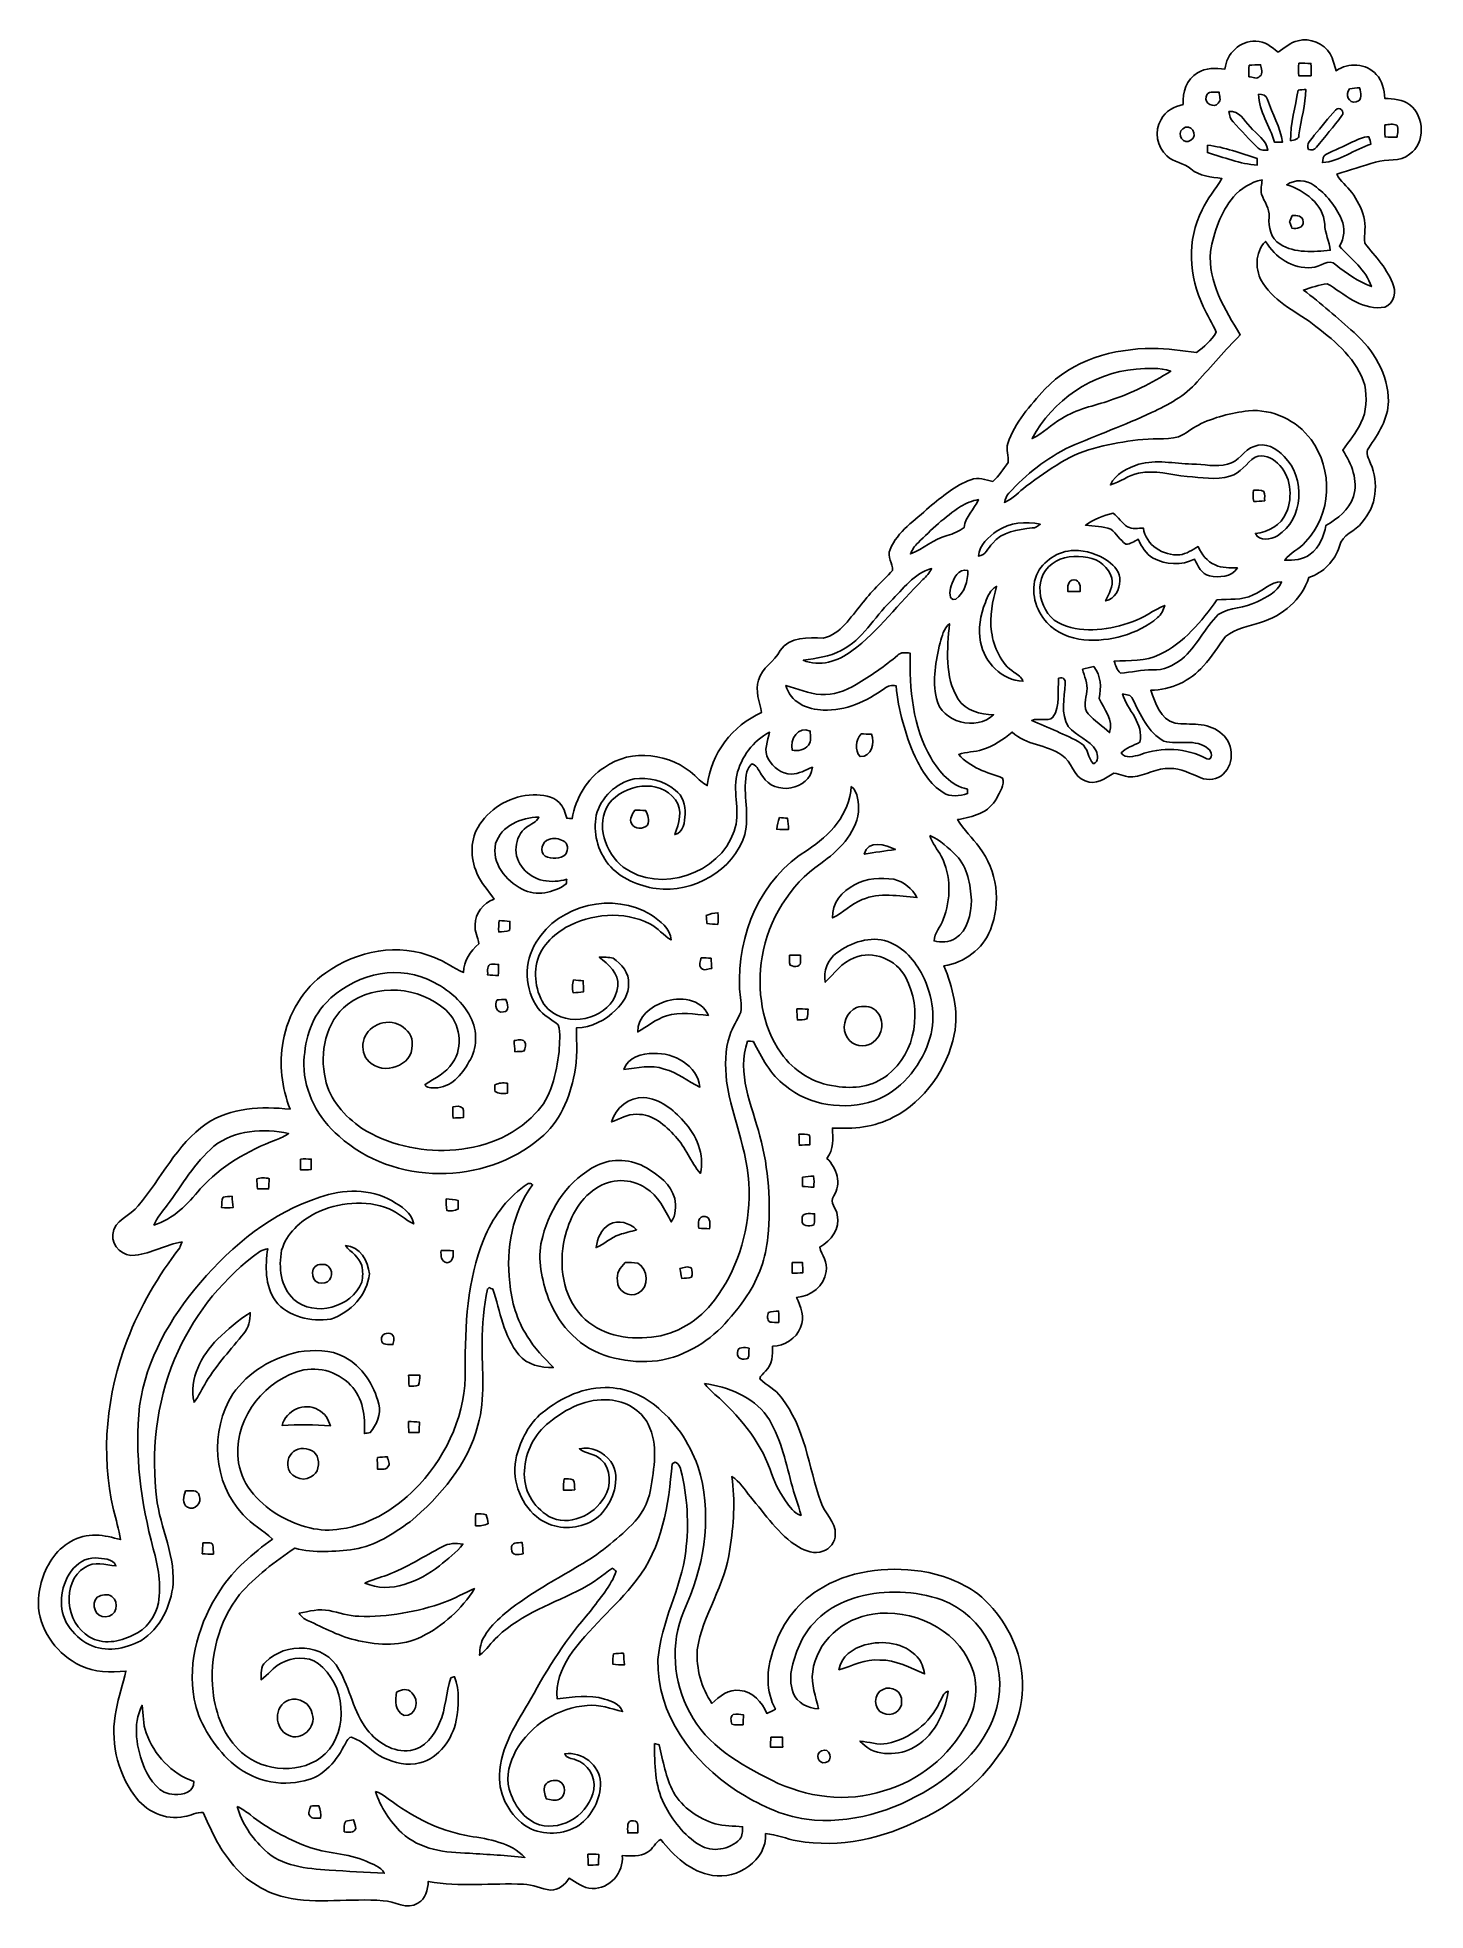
# Model space of a CAD drawing. Header units: centimetres. Extents: x -11.5 to 8.5, y -13.4 to 13.4.
import ezdxf

# ---------------------------------------------------------------- set-up
doc = ezdxf.new("R2010")
doc.units = ezdxf.units.CM
doc.header["$MEASUREMENT"] = 0
doc.layers.add('Camada 1', color=7, linetype='Continuous')

msp = doc.modelspace()

# ---------------------------------------------------------------- linework, layer by layer
at = {"layer": 'Camada 1', "color": 156}
for points, knots in [([(6.35325, 13.2334), (6.45097, 13.28278), (6.52542, 13.37768), (6.63866, 13.39603), (6.63866, 13.39603), (6.81364, 13.44224), (7.00448, 13.35651), (7.10078, 13.20658), (7.10078, 13.20658), (7.14347, 13.1318), (7.16076, 13.04607), (7.18546, 12.96423), (7.18546, 12.96423), (7.35655, 13.08558), (7.62149, 13.07465), (7.76261, 12.91131), (7.76261, 12.91131), (7.85151, 12.81994), (7.87621, 12.68941), (7.8843, 12.567), (7.8843, 12.567), (8.00672, 12.55888), (8.14218, 12.55853), (8.24202, 12.47527), (8.24202, 12.47527), (8.45864, 12.30418), (8.46921, 11.93165), (8.24061, 11.76478), (8.24061, 11.76478), (8.10303, 11.64624), (7.91217, 11.70552), (7.75237, 11.65295), (7.75237, 11.65295), (7.5668, 11.5958), (7.38125, 11.539), (7.19604, 11.48221), (7.19604, 11.48221), (7.24155, 11.37567), (7.34173, 11.309), (7.40946, 11.21762), (7.40946, 11.21762), (7.48815, 11.11285), (7.54811, 10.99326), (7.58339, 10.86661), (7.58339, 10.86661), (7.62079, 10.74349), (7.58339, 10.61473), (7.59645, 10.48914), (7.59645, 10.48914), (7.74884, 10.29652), (7.93159, 10.11484), (8.01096, 9.87636), (8.01096, 9.87636), (8.06069, 9.74795), (7.98343, 9.5638), (7.83034, 9.56556), (7.83034, 9.56556), (7.52801, 9.5391), (7.29871, 9.76629), (7.0581, 9.90811), (7.0581, 9.90811), (6.94135, 9.88942), (6.82845, 9.85202), (6.71592, 9.8171), (6.71592, 9.8171), (6.9692, 9.6273), (7.20452, 9.41492), (7.44264, 9.20644), (7.44264, 9.20644), (7.72555, 8.95808), (7.93476, 8.60212), (7.93758, 8.21831), (7.93758, 8.21831), (7.93264, 7.96783), (7.78801, 7.75334), (7.655, 7.5519), (7.655, 7.5519), (7.59679, 7.48171), (7.65641, 7.39739), (7.6804, 7.32613), (7.6804, 7.32613), (7.80212, 7.05202), (7.76472, 6.70877), (7.55871, 6.48441), (7.55871, 6.48441), (7.4645, 6.35353), (7.26835, 6.31013), (7.23344, 6.13833), (7.23344, 6.13833), (7.17065, 5.92912), (7.00096, 5.75944), (6.79388, 5.6917), (6.79388, 5.6917), (6.69404, 5.37245), (6.41569, 5.13856), (6.10067, 5.04577), (6.10067, 5.04577), (5.93099, 4.98863), (5.74225, 4.95935), (5.60007, 4.84433), (5.60007, 4.84433), (5.49036, 4.70605), (5.40535, 4.54837), (5.28152, 4.421), (5.28152, 4.421), (5.09278, 4.20511), (4.81126, 4.07458), (4.52409, 4.07317), (4.52409, 4.07317), (4.59219, 3.89149), (4.66062, 3.65337), (4.873, 3.59833), (4.873, 3.59833), (5.0889, 3.57328), (5.33373, 3.61809), (5.51718, 3.47062), (5.51718, 3.47062), (5.71367, 3.34151), (5.73872, 3.02506), (5.56444, 2.86807), (5.56444, 2.86807), (5.48331, 2.78448), (5.34749, 2.77318), (5.24378, 2.81622), (5.24378, 2.81622), (5.09948, 2.87231), (4.95836, 2.95521), (4.79822, 2.94993), (4.79822, 2.94993), (4.61229, 2.95909), (4.44896, 2.85114), (4.26833, 2.82999), (4.26833, 2.82999), (4.17309, 2.81727), (4.08807, 2.87338), (3.99565, 2.88325), (3.99565, 2.88325), (3.87218, 2.8134), (3.73353, 2.69804), (3.58431, 2.77142), (3.58431, 2.77142), (3.40897, 2.83104), (3.39486, 3.05047), (3.24669, 3.14184), (3.24669, 3.14184), (3.0308, 3.29564), (2.73375, 3.28048), (2.53762, 3.47098), (2.53762, 3.47098), (2.40567, 3.37185), (2.27162, 3.26672), (2.11005, 3.22121), (2.11005, 3.22121), (1.99927, 3.18135), (1.87721, 3.19439), (1.76821, 3.14819), (1.76821, 3.14819), (1.93259, 2.96192), (2.17495, 2.89453), (2.39863, 2.81235), (2.39863, 2.81235), (2.4353, 2.71814), (2.35417, 2.6116), (2.31395, 2.52411), (2.31395, 2.52411), (2.20847, 2.31493), (1.96506, 2.25107), (1.75269, 2.21614), (1.75269, 2.21614), (1.83806, 2.06869), (1.96894, 1.95545), (2.06454, 1.81504), (2.06454, 1.81504), (2.32101, 1.4859), (2.37957, 1.02022), (2.22363, 0.63465), (2.22363, 0.63465), (2.1157, 0.35806), (1.84793, 0.1584), (1.55547, 0.11888), (1.55547, 0.11888), (1.68036, -0.1919), (1.7735, -0.53162), (1.7047, -0.86783), (1.7047, -0.86783), (1.60135, -1.36384), (1.28278, -1.82245), (0.82877, -2.05705), (0.82877, -2.05705), (0.56136, -2.19957), (0.25302, -2.22744), (-0.04471, -2.21156), (-0.04471, -2.21156), (-0.03482, -2.36044), (-0.02601, -2.52095), (-0.12267, -2.64653), (-0.12267, -2.64653), (0.01738, -2.78553), (0.08898, -3.00918), (-0.02566, -3.18628), (-0.02566, -3.18628), (-0.09692, -3.27942), (0.01596, -3.36479), (0.02583, -3.45897), (0.02583, -3.45897), (0.06747, -3.65337), (-0.06269, -3.82975), (-0.22568, -3.91971), (-0.22568, -3.91971), (-0.20276, -4.03684), (-0.1008, -4.1409), (-0.13644, -4.26895), (-0.13644, -4.26895), (-0.15795, -4.48027), (-0.35622, -4.62879), (-0.55977, -4.64255), (-0.55977, -4.64255), (-0.49804, -4.77519), (-0.43311, -4.92936), (-0.50332, -5.07259), (-0.50332, -5.07259), (-0.56294, -5.23909), (-0.73263, -5.33576), (-0.90337, -5.34353), (-0.90337, -5.34353), (-0.90054, -5.467), (-0.90795, -5.60846), (-1.00428, -5.69877), (-1.00428, -5.69877), (-1.03073, -5.73651), (-1.08224, -5.76367), (-1.08541, -5.81306), (-1.08541, -5.81306), (-0.9891, -5.90549), (-0.85963, -5.96229), (-0.78202, -6.07554), (-0.78202, -6.07554), (-0.43701, -6.50487), (-0.3876, -7.07284), (-0.21087, -7.57624), (-0.21087, -7.57624), (-0.16324, -7.74206), (0.00573, -7.86058), (-0.00308, -8.04298), (-0.00308, -8.04298), (-0.00096, -8.15162), (-0.07963, -8.25287), (-0.18195, -8.28498), (-0.18195, -8.28498), (-0.29941, -8.33472), (-0.42712, -8.28111), (-0.53154, -8.22466), (-0.53154, -8.22466), (-0.82117, -8.04791), (-1.00674, -7.75652), (-1.22087, -7.50252), (-1.22087, -7.50252), (-1.3073, -7.40409), (-1.37257, -7.28169), (-1.48898, -7.21359), (-1.48898, -7.21359), (-1.43643, -7.56038), (-1.46182, -7.91104), (-1.51897, -8.25534), (-1.51897, -8.25534), (-1.57223, -8.76757), (-1.91126, -9.19444), (-1.98463, -9.70104), (-1.98463, -9.70104), (-2.00156, -9.97055), (-1.92642, -10.24643), (-1.77367, -10.47009), (-1.77367, -10.47009), (-1.66749, -10.36601), (-1.53378, -10.26018), (-1.37433, -10.28559), (-1.37433, -10.28559), (-1.187, -10.29511), (-1.05296, -10.45174), (-0.98839, -10.61473), (-0.98839, -10.61473), (-0.94641, -10.59497), (-0.90444, -10.57485), (-0.8628, -10.55475), (-0.8628, -10.55475), (-1.00038, -10.29828), (-0.99509, -9.98996), (-0.89913, -9.72043), (-0.89913, -9.72043), (-0.79366, -9.3659), (-0.56893, -9.04168), (-0.25143, -8.84624), (-0.25143, -8.84624), (0.18105, -8.56333), (0.72574, -8.49911), (1.22881, -8.57284), (1.22881, -8.57284), (1.51844, -8.62012), (1.80312, -8.72384), (2.04125, -8.89776), (2.04125, -8.89776), (2.35346, -9.15175), (2.57818, -9.51547), (2.65615, -9.91129), (2.65615, -9.91129), (2.7461, -10.36742), (2.6131, -10.85285), (2.33582, -11.2215), (2.33582, -11.2215), (2.06207, -11.62085), (1.66449, -11.92388), (1.23057, -12.13167), (1.23057, -12.13167), (0.68659, -12.40613), (0.05758, -12.55077), (-0.54918, -12.44282), (-0.54918, -12.44282), (-0.70371, -12.41882), (-0.84833, -12.34651), (-1.00496, -12.3391), (-1.00496, -12.3391), (-0.9824, -12.7254), (-1.41102, -13.00198), (-1.76485, -12.93812), (-1.76485, -12.93812), (-2.07918, -12.89332), (-2.31942, -12.65907), (-2.50992, -12.42272), (-2.50992, -12.42272), (-2.59071, -12.45763), (-2.61823, -12.56524), (-2.69971, -12.60544), (-2.69971, -12.60544), (-2.80732, -12.67566), (-2.93995, -12.65731), (-3.06131, -12.65378), (-3.06131, -12.65378), (-3.03662, -12.89649), (-3.24229, -13.14062), (-3.49205, -13.12509), (-3.49205, -13.12509), (-3.62258, -13.13003), (-3.71643, -13.03301), (-3.82508, -12.97905), (-3.82508, -12.97905), (-3.87976, -13.07429), (-3.97643, -13.14944), (-4.09001, -13.14944), (-4.09001, -13.14944), (-4.2223, -13.13427), (-4.34402, -13.06617), (-4.47877, -13.06547), (-4.47877, -13.06547), (-4.93385, -13.04395), (-5.39424, -13.11239), (-5.84545, -13.02385), (-5.84545, -13.02385), (-5.8532, -13.14238), (-5.87931, -13.27467), (-5.9936, -13.33712), (-5.9936, -13.33712), (-6.15342, -13.44295), (-6.32803, -13.30888), (-6.4956, -13.30147), (-6.4956, -13.30147), (-6.96269, -13.26339), (-7.43646, -13.35439), (-7.89931, -13.25316), (-7.89931, -13.25316), (-8.22633, -13.17625), (-8.52054, -12.97515), (-8.71493, -12.70141), (-8.71493, -12.70141), (-8.87544, -12.50314), (-8.97033, -12.26467), (-9.07899, -12.03749), (-9.07899, -12.03749), (-9.16931, -12.02195), (-9.25574, -12.08617), (-9.34606, -12.09533), (-9.34606, -12.09533), (-9.61945, -12.15354), (-9.90908, -12.01878), (-10.06254, -11.78947), (-10.06254, -11.78947), (-10.31937, -11.4441), (-10.41461, -10.98656), (-10.32783, -10.56604), (-10.32783, -10.56604), (-10.29291, -10.3759), (-10.23011, -10.19281), (-10.18566, -10.00512), (-10.18566, -10.00512), (-10.4065, -10.03053), (-10.63792, -10.02875), (-10.84042, -9.9247), (-10.84042, -9.9247), (-11.16109, -9.77547), (-11.40098, -9.4562), (-11.44085, -9.10342), (-11.44085, -9.10342), (-11.45566, -8.85718), (-11.38687, -8.60495), (-11.24964, -8.39998), (-11.24964, -8.39998), (-11.1117, -8.19255), (-10.87111, -8.04367), (-10.61711, -8.05497), (-10.61711, -8.05497), (-10.49611, -8.05568), (-10.37933, -8.08884), (-10.26327, -8.11847), (-10.26327, -8.11847), (-10.2862, -7.97312), (-10.33065, -7.83307), (-10.36382, -7.6902), (-10.36382, -7.6902), (-10.55396, -6.88233), (-10.4633, -6.02402), (-10.1659, -5.25392), (-10.1659, -5.25392), (-9.98529, -4.7766), (-9.72247, -4.33246), (-9.41272, -3.92852), (-9.41272, -3.92852), (-9.40426, -3.90771), (-9.38733, -3.86608), (-9.37885, -3.84527), (-9.37885, -3.84527), (-9.61028, -3.88513), (-9.81983, -4.00719), (-10.05337, -4.03825), (-10.05337, -4.03825), (-10.22306, -4.0587), (-10.38957, -3.91512), (-10.3758, -3.73979), (-10.3758, -3.73979), (-10.35711, -3.53024), (-10.12004, -3.47486), (-10.00821, -3.32563), (-10.00821, -3.32563), (-9.68119, -2.93652), (-9.45893, -2.44897), (-9.03243, -2.15053), (-9.03243, -2.15053), (-8.68107, -1.91347), (-8.23798, -1.89793), (-7.83016, -1.94132), (-7.83016, -1.94132), (-7.94376, -1.63018), (-7.99597, -1.29292), (-7.92647, -0.96519), (-7.92647, -0.96519), (-7.8605, -0.57572), (-7.64495, -0.20813), (-7.31581, 0.01551), (-7.31581, 0.01551), (-6.87555, 0.33655), (-6.26666, 0.45366), (-5.75654, 0.23529), (-5.75654, 0.23529), (-5.60591, 0.18696), (-5.48702, 0.0762), (-5.33921, 0.02222), (-5.33921, 0.02222), (-5.33991, 0.1912), (-5.23971, 0.32456), (-5.12225, 0.43427), (-5.12225, 0.43427), (-5.1293, 0.52634), (-5.18221, 0.61029), (-5.1748, 0.7045), (-5.1748, 0.7045), (-5.17446, 0.87136), (-5.05345, 1.01669), (-4.90106, 1.07421), (-4.90106, 1.07421), (-4.98043, 1.20049), (-5.09367, 1.30527), (-5.14764, 1.44673), (-5.14764, 1.44673), (-5.24712, 1.66758), (-5.24643, 1.9438), (-5.10742, 2.14806), (-5.10742, 2.14806), (-4.93738, 2.39888), (-4.64352, 2.56399), (-4.33942, 2.56998), (-4.33942, 2.56998), (-4.20749, 2.57527), (-4.05932, 2.55798), (-3.96442, 2.45533), (-3.96442, 2.45533), (-3.89986, 2.39959), (-3.88188, 2.31386), (-3.85895, 2.2359), (-3.85895, 2.2359), (-3.83919, 2.23448), (-3.79933, 2.23202), (-3.77957, 2.23061), (-3.77957, 2.23061), (-3.72878, 2.52306), (-3.57003, 2.80317), (-3.31707, 2.96545), (-3.31707, 2.96545), (-2.92901, 3.24414), (-2.36035, 3.16759), (-2.0192, 2.84797), (-2.0192, 2.84797), (-1.96453, 2.79505), (-1.91056, 2.73897), (-1.84105, 2.7044), (-1.84105, 2.7044), (-1.79343, 3.16442), (-1.47875, 3.56693), (-1.06036, 3.75355), (-1.06036, 3.75355), (-1.09352, 3.90525), (-1.15455, 4.0633), (-1.10516, 4.21852), (-1.10516, 4.21852), (-1.05788, 4.39737), (-0.87657, 4.48522), (-0.79261, 4.64219), (-0.79261, 4.64219), (-0.65925, 4.84611), (-0.38831, 4.82988), (-0.17525, 4.81894), (-0.17525, 4.81894), (0.07875, 4.87961), (0.21387, 5.12339), (0.37403, 5.30613), (0.37403, 5.30613), (0.50525, 5.48216), (0.66542, 5.63209), (0.81641, 5.79013), (0.81641, 5.79013), (0.82699, 5.89104), (0.72927, 5.99015), (0.7843, 6.09141), (0.7843, 6.09141), (0.88802, 6.3574), (1.14732, 6.50945), (1.34417, 6.70031), (1.34417, 6.70031), (1.53008, 6.84917), (1.716, 7.01286), (1.94353, 7.094), (1.94353, 7.094), (2.04761, 7.13668), (2.15449, 7.09365), (2.25715, 7.07036), (2.25715, 7.07036), (2.34535, 7.14587), (2.4092, 7.24887), (2.47834, 7.34236), (2.47834, 7.34236), (2.48541, 7.43338), (2.4406, 7.52581), (2.47481, 7.61471), (2.47481, 7.61471), (2.57431, 7.91809), (2.7948, 8.15833), (3.00257, 8.39187), (3.00257, 8.39187), (3.39803, 8.80886), (3.98929, 8.98207), (4.55162, 8.97748), (4.55162, 8.97748), (4.76363, 8.9856), (4.97178, 8.93867), (5.18204, 8.92174), (5.18204, 8.92174), (5.28928, 9.00077), (5.39829, 9.09532), (5.46426, 9.21103), (5.46426, 9.21103), (5.41205, 9.33802), (5.33338, 9.45232), (5.27835, 9.57826), (5.27835, 9.57826), (5.07197, 10.00794), (5.03951, 10.53641), (5.26105, 10.9668), (5.26105, 10.9668), (5.33268, 11.13119), (5.45896, 11.26172), (5.54751, 11.41623), (5.54751, 11.41623), (5.39405, 11.4434), (5.22331, 11.44834), (5.09948, 11.55523), (5.09948, 11.55523), (5.00107, 11.64554), (4.85253, 11.6466), (4.75729, 11.7415), (4.75729, 11.7415), (4.6137, 11.86956), (4.56926, 12.09851), (4.67475, 12.26396), (4.67475, 12.26396), (4.73047, 12.39026), (4.86418, 12.44529), (4.98872, 12.48092), (4.98872, 12.48092), (4.97919, 12.65413), (5.03915, 12.84393), (5.19756, 12.93424), (5.19756, 12.93424), (5.31256, 13.01432), (5.45827, 12.99703), (5.59056, 12.98751), (5.59056, 12.98751), (5.60854, 13.2094), (5.80856, 13.40061), (6.03399, 13.38791), (6.03399, 13.38791), (6.16205, 13.39567), (6.25731, 13.30254), (6.35325, 13.2334)], [0, 0, 0, 0, 0.00641026, 0.00641026, 0.00641026, 0.00641026, 0.01282051, 0.01282051, 0.01282051, 0.01282051, 0.01923077, 0.01923077, 0.01923077, 0.01923077, 0.02564103, 0.02564103, 0.02564103, 0.02564103, 0.03205128, 0.03205128, 0.03205128, 0.03205128, 0.03846154, 0.03846154, 0.03846154, 0.03846154, 0.04487179, 0.04487179, 0.04487179, 0.04487179, 0.05128205, 0.05128205, 0.05128205, 0.05128205, 0.05769231, 0.05769231, 0.05769231, 0.05769231, 0.06410256, 0.06410256, 0.06410256, 0.06410256, 0.07051282, 0.07051282, 0.07051282, 0.07051282, 0.07692308, 0.07692308, 0.07692308, 0.07692308, 0.08333333, 0.08333333, 0.08333333, 0.08333333, 0.08974359, 0.08974359, 0.08974359, 0.08974359, 0.09615385, 0.09615385, 0.09615385, 0.09615385, 0.1025641, 0.1025641, 0.1025641, 0.1025641, 0.10897436, 0.10897436, 0.10897436, 0.10897436, 0.11538462, 0.11538462, 0.11538462, 0.11538462, 0.12179487, 0.12179487, 0.12179487, 0.12179487, 0.12820513, 0.12820513, 0.12820513, 0.12820513, 0.13461538, 0.13461538, 0.13461538, 0.13461538, 0.14102564, 0.14102564, 0.14102564, 0.14102564, 0.1474359, 0.1474359, 0.1474359, 0.1474359, 0.15384615, 0.15384615, 0.15384615, 0.15384615, 0.16025641, 0.16025641, 0.16025641, 0.16025641, 0.16666667, 0.16666667, 0.16666667, 0.16666667, 0.17307692, 0.17307692, 0.17307692, 0.17307692, 0.17948718, 0.17948718, 0.17948718, 0.17948718, 0.18589744, 0.18589744, 0.18589744, 0.18589744, 0.19230769, 0.19230769, 0.19230769, 0.19230769, 0.19871795, 0.19871795, 0.19871795, 0.19871795, 0.20512821, 0.20512821, 0.20512821, 0.20512821, 0.21153846, 0.21153846, 0.21153846, 0.21153846, 0.21794872, 0.21794872, 0.21794872, 0.21794872, 0.22435897, 0.22435897, 0.22435897, 0.22435897, 0.23076923, 0.23076923, 0.23076923, 0.23076923, 0.23717949, 0.23717949, 0.23717949, 0.23717949, 0.24358974, 0.24358974, 0.24358974, 0.24358974, 0.25, 0.25, 0.25, 0.25, 0.25641026, 0.25641026, 0.25641026, 0.25641026, 0.26282051, 0.26282051, 0.26282051, 0.26282051, 0.26923077, 0.26923077, 0.26923077, 0.26923077, 0.27564103, 0.27564103, 0.27564103, 0.27564103, 0.28205128, 0.28205128, 0.28205128, 0.28205128, 0.28846154, 0.28846154, 0.28846154, 0.28846154, 0.29487179, 0.29487179, 0.29487179, 0.29487179, 0.30128205, 0.30128205, 0.30128205, 0.30128205, 0.30769231, 0.30769231, 0.30769231, 0.30769231, 0.31410256, 0.31410256, 0.31410256, 0.31410256, 0.32051282, 0.32051282, 0.32051282, 0.32051282, 0.32692308, 0.32692308, 0.32692308, 0.32692308, 0.33333333, 0.33333333, 0.33333333, 0.33333333, 0.33974359, 0.33974359, 0.33974359, 0.33974359, 0.34615385, 0.34615385, 0.34615385, 0.34615385, 0.3525641, 0.3525641, 0.3525641, 0.3525641, 0.35897436, 0.35897436, 0.35897436, 0.35897436, 0.36538462, 0.36538462, 0.36538462, 0.36538462, 0.37179487, 0.37179487, 0.37179487, 0.37179487, 0.37820513, 0.37820513, 0.37820513, 0.37820513, 0.38461538, 0.38461538, 0.38461538, 0.38461538, 0.39102564, 0.39102564, 0.39102564, 0.39102564, 0.3974359, 0.3974359, 0.3974359, 0.3974359, 0.40384615, 0.40384615, 0.40384615, 0.40384615, 0.41025641, 0.41025641, 0.41025641, 0.41025641, 0.41666667, 0.41666667, 0.41666667, 0.41666667, 0.42307692, 0.42307692, 0.42307692, 0.42307692, 0.42948718, 0.42948718, 0.42948718, 0.42948718, 0.43589744, 0.43589744, 0.43589744, 0.43589744, 0.44230769, 0.44230769, 0.44230769, 0.44230769, 0.44871795, 0.44871795, 0.44871795, 0.44871795, 0.45512821, 0.45512821, 0.45512821, 0.45512821, 0.46153846, 0.46153846, 0.46153846, 0.46153846, 0.46794872, 0.46794872, 0.46794872, 0.46794872, 0.47435897, 0.47435897, 0.47435897, 0.47435897, 0.48076923, 0.48076923, 0.48076923, 0.48076923, 0.48717949, 0.48717949, 0.48717949, 0.48717949, 0.49358974, 0.49358974, 0.49358974, 0.49358974, 0.5, 0.5, 0.5, 0.5, 0.50641026, 0.50641026, 0.50641026, 0.50641026, 0.51282051, 0.51282051, 0.51282051, 0.51282051, 0.51923077, 0.51923077, 0.51923077, 0.51923077, 0.52564103, 0.52564103, 0.52564103, 0.52564103, 0.53205128, 0.53205128, 0.53205128, 0.53205128, 0.53846154, 0.53846154, 0.53846154, 0.53846154, 0.54487179, 0.54487179, 0.54487179, 0.54487179, 0.55128205, 0.55128205, 0.55128205, 0.55128205, 0.55769231, 0.55769231, 0.55769231, 0.55769231, 0.56410256, 0.56410256, 0.56410256, 0.56410256, 0.57051282, 0.57051282, 0.57051282, 0.57051282, 0.57692308, 0.57692308, 0.57692308, 0.57692308, 0.58333333, 0.58333333, 0.58333333, 0.58333333, 0.58974359, 0.58974359, 0.58974359, 0.58974359, 0.59615385, 0.59615385, 0.59615385, 0.59615385, 0.6025641, 0.6025641, 0.6025641, 0.6025641, 0.60897436, 0.60897436, 0.60897436, 0.60897436, 0.61538462, 0.61538462, 0.61538462, 0.61538462, 0.62179487, 0.62179487, 0.62179487, 0.62179487, 0.62820513, 0.62820513, 0.62820513, 0.62820513, 0.63461538, 0.63461538, 0.63461538, 0.63461538, 0.64102564, 0.64102564, 0.64102564, 0.64102564, 0.6474359, 0.6474359, 0.6474359, 0.6474359, 0.65384615, 0.65384615, 0.65384615, 0.65384615, 0.66025641, 0.66025641, 0.66025641, 0.66025641, 0.66666667, 0.66666667, 0.66666667, 0.66666667, 0.67307692, 0.67307692, 0.67307692, 0.67307692, 0.67948718, 0.67948718, 0.67948718, 0.67948718, 0.68589744, 0.68589744, 0.68589744, 0.68589744, 0.69230769, 0.69230769, 0.69230769, 0.69230769, 0.69871795, 0.69871795, 0.69871795, 0.69871795, 0.70512821, 0.70512821, 0.70512821, 0.70512821, 0.71153846, 0.71153846, 0.71153846, 0.71153846, 0.71794872, 0.71794872, 0.71794872, 0.71794872, 0.72435897, 0.72435897, 0.72435897, 0.72435897, 0.73076923, 0.73076923, 0.73076923, 0.73076923, 0.73717949, 0.73717949, 0.73717949, 0.73717949, 0.74358974, 0.74358974, 0.74358974, 0.74358974, 0.75, 0.75, 0.75, 0.75, 0.75641026, 0.75641026, 0.75641026, 0.75641026, 0.76282051, 0.76282051, 0.76282051, 0.76282051, 0.76923077, 0.76923077, 0.76923077, 0.76923077, 0.77564103, 0.77564103, 0.77564103, 0.77564103, 0.78205128, 0.78205128, 0.78205128, 0.78205128, 0.78846154, 0.78846154, 0.78846154, 0.78846154, 0.79487179, 0.79487179, 0.79487179, 0.79487179, 0.80128205, 0.80128205, 0.80128205, 0.80128205, 0.80769231, 0.80769231, 0.80769231, 0.80769231, 0.81410256, 0.81410256, 0.81410256, 0.81410256, 0.82051282, 0.82051282, 0.82051282, 0.82051282, 0.82692308, 0.82692308, 0.82692308, 0.82692308, 0.83333333, 0.83333333, 0.83333333, 0.83333333, 0.83974359, 0.83974359, 0.83974359, 0.83974359, 0.84615385, 0.84615385, 0.84615385, 0.84615385, 0.8525641, 0.8525641, 0.8525641, 0.8525641, 0.85897436, 0.85897436, 0.85897436, 0.85897436, 0.86538462, 0.86538462, 0.86538462, 0.86538462, 0.87179487, 0.87179487, 0.87179487, 0.87179487, 0.87820513, 0.87820513, 0.87820513, 0.87820513, 0.88461538, 0.88461538, 0.88461538, 0.88461538, 0.89102564, 0.89102564, 0.89102564, 0.89102564, 0.8974359, 0.8974359, 0.8974359, 0.8974359, 0.90384615, 0.90384615, 0.90384615, 0.90384615, 0.91025641, 0.91025641, 0.91025641, 0.91025641, 0.91666667, 0.91666667, 0.91666667, 0.91666667, 0.92307692, 0.92307692, 0.92307692, 0.92307692, 0.92948718, 0.92948718, 0.92948718, 0.92948718, 0.93589744, 0.93589744, 0.93589744, 0.93589744, 0.94230769, 0.94230769, 0.94230769, 0.94230769, 0.94871795, 0.94871795, 0.94871795, 0.94871795, 0.95512821, 0.95512821, 0.95512821, 0.95512821, 0.96153846, 0.96153846, 0.96153846, 0.96153846, 0.96794872, 0.96794872, 0.96794872, 0.96794872, 0.97435897, 0.97435897, 0.97435897, 0.97435897, 0.98076923, 0.98076923, 0.98076923, 0.98076923, 0.98717949, 0.98717949, 0.98717949, 0.98717949, 1, 1, 1, 1]), ([(5.93662, 13.04254), (5.93662, 13.04254), (5.93662, 13.04254), (5.93662, 13.04254), (5.93662, 13.04254), (5.93381, 12.98786), (5.9331, 12.93318), (5.93381, 12.87815), (5.93381, 12.87815), (5.98354, 12.87638), (6.05622, 12.83123), (6.0922, 12.88661), (6.0922, 12.88661), (6.14512, 12.92647), (6.10278, 12.99915), (6.10209, 13.05171), (6.10209, 13.05171), (6.04669, 13.04924), (5.99165, 13.04643), (5.93662, 13.04254)], [0, 0, 0, 0, 0.16666667, 0.16666667, 0.16666667, 0.16666667, 0.33333333, 0.33333333, 0.33333333, 0.33333333, 0.5, 0.5, 0.5, 0.5, 0.66666667, 0.66666667, 0.66666667, 0.66666667, 1, 1, 1, 1]), ([(6.64994, 13.07112), (6.64994, 13.07112), (6.64994, 13.07112), (6.64994, 13.07112), (6.64994, 13.07112), (6.6457, 13.01115), (6.64536, 12.95118), (6.64853, 12.89155), (6.64853, 12.89155), (6.70744, 12.88944), (6.76706, 12.89014), (6.82633, 12.89332), (6.82633, 12.89332), (6.82738, 12.95187), (6.82669, 13.0108), (6.82457, 13.06935), (6.82457, 13.06935), (6.76601, 13.07147), (6.7078, 13.07218), (6.64994, 13.07112)], [0, 0, 0, 0, 0.16666667, 0.16666667, 0.16666667, 0.16666667, 0.33333333, 0.33333333, 0.33333333, 0.33333333, 0.5, 0.5, 0.5, 0.5, 0.66666667, 0.66666667, 0.66666667, 0.66666667, 1, 1, 1, 1]), ([(5.32208, 12.58887), (5.32208, 12.58887), (5.32208, 12.58887), (5.32208, 12.58887), (5.32208, 12.58887), (5.28858, 12.49927), (5.43461, 12.41671), (5.49177, 12.50102), (5.49177, 12.50102), (5.54469, 12.53771), (5.50624, 12.60827), (5.50553, 12.65907), (5.50553, 12.65907), (5.44063, 12.65025), (5.33126, 12.68341), (5.32208, 12.58887)], [0, 0, 0, 0, 0.2, 0.2, 0.2, 0.2, 0.4, 0.4, 0.4, 0.4, 0.6, 0.6, 0.6, 0.6, 1, 1, 1, 1]), ([(6.64042, 12.68659), (6.64042, 12.68659), (6.64042, 12.68659), (6.64042, 12.68659), (6.64042, 12.68659), (6.59844, 12.44529), (6.52929, 12.2054), (6.53176, 11.95916), (6.53176, 11.95916), (6.58185, 11.97504), (6.66052, 11.97362), (6.6517, 12.047), (6.6517, 12.047), (6.67922, 12.26466), (6.75049, 12.47775), (6.75013, 12.69752), (6.75013, 12.69752), (6.72262, 12.69471), (6.66794, 12.68941), (6.64042, 12.68659)], [0, 0, 0, 0, 0.16666667, 0.16666667, 0.16666667, 0.16666667, 0.33333333, 0.33333333, 0.33333333, 0.33333333, 0.5, 0.5, 0.5, 0.5, 0.66666667, 0.66666667, 0.66666667, 0.66666667, 1, 1, 1, 1]), ([(7.37842, 12.70423), (7.37842, 12.70423), (7.37842, 12.70423), (7.37842, 12.70423), (7.37842, 12.70423), (7.31035, 12.63015), (7.36502, 12.48868), (7.47439, 12.51937), (7.47439, 12.51937), (7.57175, 12.53807), (7.54107, 12.65307), (7.52307, 12.71975), (7.52307, 12.71975), (7.47403, 12.71799), (7.42569, 12.71305), (7.37842, 12.70423)], [0, 0, 0, 0, 0.2, 0.2, 0.2, 0.2, 0.4, 0.4, 0.4, 0.4, 0.6, 0.6, 0.6, 0.6, 1, 1, 1, 1]), ([(5.64699, 12.37896), (5.64699, 12.37896), (5.64699, 12.37896), (5.64699, 12.37896), (5.64699, 12.37896), (5.65371, 12.32534), (5.66463, 12.27032), (5.70626, 12.23186), (5.70626, 12.23186), (5.82515, 12.10451), (5.94227, 11.97468), (6.06786, 11.85333), (6.06786, 11.85333), (6.10243, 11.81381), (6.15958, 11.8297), (6.2058, 11.82369), (6.2058, 11.82369), (6.1878, 11.97468), (6.03894, 12.05123), (5.9525, 12.16095), (5.9525, 12.16095), (5.85866, 12.24526), (5.79728, 12.40296), (5.64699, 12.37896)], [0, 0, 0, 0, 0.14285714, 0.14285714, 0.14285714, 0.14285714, 0.28571429, 0.28571429, 0.28571429, 0.28571429, 0.42857143, 0.42857143, 0.42857143, 0.42857143, 0.57142857, 0.57142857, 0.57142857, 0.57142857, 0.71428571, 0.71428571, 0.71428571, 0.71428571, 1, 1, 1, 1]), ([(6.07139, 12.62732), (6.07139, 12.62732), (6.07139, 12.62732), (6.07139, 12.62732), (6.07139, 12.62732), (6.07985, 12.38037), (6.23331, 12.17048), (6.30211, 11.93799), (6.30211, 11.93799), (6.3395, 11.93764), (6.37725, 11.93729), (6.41499, 11.93729), (6.41499, 11.93729), (6.38677, 12.1546), (6.26859, 12.34545), (6.19944, 12.55042), (6.19944, 12.55042), (6.18887, 12.61568), (6.12501, 12.62309), (6.07139, 12.62732)], [0, 0, 0, 0, 0.16666667, 0.16666667, 0.16666667, 0.16666667, 0.33333333, 0.33333333, 0.33333333, 0.33333333, 0.5, 0.5, 0.5, 0.5, 0.66666667, 0.66666667, 0.66666667, 0.66666667, 1, 1, 1, 1]), ([(7.17911, 12.40084), (7.17911, 12.40084), (7.17911, 12.40084), (7.17911, 12.40084), (7.17911, 12.40084), (7.06657, 12.28901), (6.97802, 12.15531), (6.87184, 12.03748), (6.87184, 12.03748), (6.83057, 11.97963), (6.74659, 11.9133), (6.79142, 11.83498), (6.79142, 11.83498), (6.83198, 11.82299), (6.87854, 11.82511), (6.90183, 11.86638), (6.90183, 11.86638), (7.02494, 12.01596), (7.15229, 12.16342), (7.26694, 12.32005), (7.26694, 12.32005), (7.31881, 12.37191), (7.22956, 12.46328), (7.17911, 12.40084)], [0, 0, 0, 0, 0.14285714, 0.14285714, 0.14285714, 0.14285714, 0.28571429, 0.28571429, 0.28571429, 0.28571429, 0.42857143, 0.42857143, 0.42857143, 0.42857143, 0.57142857, 0.57142857, 0.57142857, 0.57142857, 0.71428571, 0.71428571, 0.71428571, 0.71428571, 1, 1, 1, 1]), ([(4.98482, 12.13308), (4.98482, 12.13308), (4.98482, 12.13308), (4.98482, 12.13308), (4.98482, 12.13308), (4.88676, 12.06041), (4.99895, 11.88755), (5.1023, 11.96692), (5.1023, 11.96692), (5.21732, 12.03748), (5.09348, 12.2248), (4.98482, 12.13308)], [0, 0, 0, 0, 0.25, 0.25, 0.25, 0.25, 0.5, 0.5, 0.5, 0.5, 1, 1, 1, 1]), ([(7.88537, 12.18917), (7.88537, 12.18917), (7.88537, 12.18917), (7.88537, 12.18917), (7.88537, 12.18917), (7.8843, 12.13097), (7.88537, 12.07311), (7.88854, 12.01525), (7.88854, 12.01525), (7.94569, 12.01208), (8.00356, 12.01102), (8.06176, 12.01208), (8.06176, 12.01208), (8.066, 12.06853), (8.0868, 12.1299), (8.0554, 12.18247), (8.0554, 12.18247), (8.00214, 12.20893), (7.94111, 12.18953), (7.88537, 12.18917)], [0, 0, 0, 0, 0.16666667, 0.16666667, 0.16666667, 0.16666667, 0.33333333, 0.33333333, 0.33333333, 0.33333333, 0.5, 0.5, 0.5, 0.5, 0.66666667, 0.66666667, 0.66666667, 0.66666667, 1, 1, 1, 1]), ([(5.33902, 11.8946), (5.33902, 11.8946), (5.33902, 11.8946), (5.33902, 11.8946), (5.33902, 11.8946), (5.33902, 11.86849), (5.33902, 11.81664), (5.33937, 11.79053), (5.33937, 11.79053), (5.57468, 11.72316), (5.80645, 11.62367), (6.05339, 11.61097), (6.05339, 11.61097), (6.05375, 11.63425), (6.05375, 11.68118), (6.05375, 11.70446), (6.05375, 11.70446), (5.81916, 11.77748), (5.58491, 11.87132), (5.33902, 11.8946)], [0, 0, 0, 0, 0.16666667, 0.16666667, 0.16666667, 0.16666667, 0.33333333, 0.33333333, 0.33333333, 0.33333333, 0.5, 0.5, 0.5, 0.5, 0.66666667, 0.66666667, 0.66666667, 0.66666667, 1, 1, 1, 1]), ([(7.42182, 11.94223), (7.42182, 11.94223), (7.42182, 11.94223), (7.42182, 11.94223), (7.42182, 11.94223), (7.29588, 11.87767), (7.16359, 11.82687), (7.03764, 11.76301), (7.03764, 11.76301), (6.98966, 11.74573), (7.00308, 11.684), (6.99003, 11.6459), (6.99003, 11.6459), (7.24226, 11.66213), (7.44722, 11.83604), (7.68323, 11.91048), (7.68323, 11.91048), (7.67899, 11.94646), (7.66983, 11.98068), (7.65607, 12.01384), (7.65607, 12.01384), (7.57069, 12.02266), (7.49661, 11.97433), (7.42182, 11.94223)], [0, 0, 0, 0, 0.14285714, 0.14285714, 0.14285714, 0.14285714, 0.28571429, 0.28571429, 0.28571429, 0.28571429, 0.42857143, 0.42857143, 0.42857143, 0.42857143, 0.57142857, 0.57142857, 0.57142857, 0.57142857, 0.71428571, 0.71428571, 0.71428571, 0.71428571, 1, 1, 1, 1]), ([(5.7105, 11.15236), (5.7105, 11.15236), (5.7105, 11.15236), (5.7105, 11.15236), (5.7105, 11.15236), (5.52951, 10.93116), (5.42862, 10.65141), (5.38382, 10.37166), (5.38382, 10.37166), (5.34396, 9.92893), (5.58985, 9.53593), (5.80963, 9.17328), (5.80963, 9.17328), (5.59548, 8.95526), (5.39371, 8.72596), (5.1905, 8.49806), (5.1905, 8.49806), (5.01588, 8.29556), (4.77422, 8.17068), (4.53645, 8.05779), (4.53645, 8.05779), (4.15228, 7.87929), (3.754, 7.73535), (3.36558, 7.56708), (3.36558, 7.56708), (3.0308, 7.40692), (2.73552, 7.17232), (2.48612, 6.89892), (2.48612, 6.89892), (2.44906, 6.86505), (2.43953, 6.81496), (2.42438, 6.76945), (2.42438, 6.76945), (2.54537, 6.8213), (2.63463, 6.92114), (2.73764, 6.99947), (2.73764, 6.99947), (2.89851, 7.12364), (3.06642, 7.2383), (3.23894, 7.34518), (3.23894, 7.34518), (3.56949, 7.54944), (3.96106, 7.61612), (4.33996, 7.66585), (4.33996, 7.66585), (4.53364, 7.69126), (4.73225, 7.66585), (4.9238, 7.70924), (4.9238, 7.70924), (5.02612, 7.75194), (5.10936, 7.82954), (5.2085, 7.87893), (5.2085, 7.87893), (5.43215, 7.99288), (5.6798, 8.05038), (5.92711, 8.0846), (5.92711, 8.0846), (6.2707, 8.11247), (6.62243, 7.94914), (6.82597, 7.67079), (6.82597, 7.67079), (7.14595, 7.24464), (7.12302, 6.58705), (6.74554, 6.20218), (6.74554, 6.20218), (6.66159, 6.09706), (6.52576, 6.04943), (6.4478, 5.93901), (6.4478, 5.93901), (6.5741, 5.93724), (6.71168, 5.94359), (6.81469, 6.02721), (6.81469, 6.02721), (6.95122, 6.12104), (7.00589, 6.28509), (7.04012, 6.43924), (7.04012, 6.43924), (7.20769, 6.53274), (7.37314, 6.6608), (7.43311, 6.85129), (7.43311, 6.85129), (7.50789, 7.08235), (7.40771, 7.32401), (7.28141, 7.51662), (7.28141, 7.51662), (7.37278, 7.6447), (7.47403, 7.7671), (7.54141, 7.90998), (7.54141, 7.90998), (7.62785, 8.07507), (7.62749, 8.27122), (7.59609, 8.45043), (7.59609, 8.45043), (7.49096, 8.81556), (7.1844, 9.07133), (6.89584, 9.29498), (6.89584, 9.29498), (6.64042, 9.49713), (6.31585, 9.62836), (6.13666, 9.91305), (6.13666, 9.91305), (6.01636, 10.09368), (6.01494, 10.35685), (6.17333, 10.51594), (6.17333, 10.51594), (6.3074, 10.28664), (6.56457, 10.11484), (6.8362, 10.14024), (6.8362, 10.14024), (6.95263, 10.14377), (7.07715, 10.27888), (7.18228, 10.18011), (7.18228, 10.18011), (7.33469, 10.04958), (7.50755, 9.94304), (7.69276, 9.86613), (7.69276, 9.86613), (7.61231, 10.10673), (7.39959, 10.26653), (7.23344, 10.44716), (7.23344, 10.44716), (7.30505, 10.56111), (7.31528, 10.70645), (7.26307, 10.82992), (7.26307, 10.82992), (7.18264, 11.0243), (7.04082, 11.19152), (6.87218, 11.31534), (6.87218, 11.31534), (6.76001, 11.40389), (6.59386, 11.40812), (6.47638, 11.32769), (6.47638, 11.32769), (6.73602, 11.2462), (6.9999, 11.05288), (7.02211, 10.76042), (7.02211, 10.76042), (7.02318, 10.63025), (7.09267, 10.51454), (7.10256, 10.38683), (7.10256, 10.38683), (6.86232, 10.36601), (6.59527, 10.34097), (6.38112, 10.47467), (6.38112, 10.47467), (6.24742, 10.55652), (6.21179, 10.71915), (6.22237, 10.8652), (6.22237, 10.8652), (6.23579, 10.9869), (6.15394, 11.08392), (6.11513, 11.19187), (6.11513, 11.19187), (6.10172, 11.26031), (6.11761, 11.3298), (6.12395, 11.39789), (6.12395, 11.39789), (5.96273, 11.36543), (5.81704, 11.27689), (5.7105, 11.15236)], [0, 0, 0, 0, 0.02439024, 0.02439024, 0.02439024, 0.02439024, 0.04878049, 0.04878049, 0.04878049, 0.04878049, 0.07317073, 0.07317073, 0.07317073, 0.07317073, 0.09756098, 0.09756098, 0.09756098, 0.09756098, 0.12195122, 0.12195122, 0.12195122, 0.12195122, 0.14634146, 0.14634146, 0.14634146, 0.14634146, 0.17073171, 0.17073171, 0.17073171, 0.17073171, 0.19512195, 0.19512195, 0.19512195, 0.19512195, 0.2195122, 0.2195122, 0.2195122, 0.2195122, 0.24390244, 0.24390244, 0.24390244, 0.24390244, 0.26829268, 0.26829268, 0.26829268, 0.26829268, 0.29268293, 0.29268293, 0.29268293, 0.29268293, 0.31707317, 0.31707317, 0.31707317, 0.31707317, 0.34146341, 0.34146341, 0.34146341, 0.34146341, 0.36585366, 0.36585366, 0.36585366, 0.36585366, 0.3902439, 0.3902439, 0.3902439, 0.3902439, 0.41463415, 0.41463415, 0.41463415, 0.41463415, 0.43902439, 0.43902439, 0.43902439, 0.43902439, 0.46341463, 0.46341463, 0.46341463, 0.46341463, 0.48780488, 0.48780488, 0.48780488, 0.48780488, 0.51219512, 0.51219512, 0.51219512, 0.51219512, 0.53658537, 0.53658537, 0.53658537, 0.53658537, 0.56097561, 0.56097561, 0.56097561, 0.56097561, 0.58536585, 0.58536585, 0.58536585, 0.58536585, 0.6097561, 0.6097561, 0.6097561, 0.6097561, 0.63414634, 0.63414634, 0.63414634, 0.63414634, 0.65853659, 0.65853659, 0.65853659, 0.65853659, 0.68292683, 0.68292683, 0.68292683, 0.68292683, 0.70731707, 0.70731707, 0.70731707, 0.70731707, 0.73170732, 0.73170732, 0.73170732, 0.73170732, 0.75609756, 0.75609756, 0.75609756, 0.75609756, 0.7804878, 0.7804878, 0.7804878, 0.7804878, 0.80487805, 0.80487805, 0.80487805, 0.80487805, 0.82926829, 0.82926829, 0.82926829, 0.82926829, 0.85365854, 0.85365854, 0.85365854, 0.85365854, 0.87804878, 0.87804878, 0.87804878, 0.87804878, 0.90243902, 0.90243902, 0.90243902, 0.90243902, 0.92682927, 0.92682927, 0.92682927, 0.92682927, 0.95121951, 0.95121951, 0.95121951, 0.95121951, 1, 1, 1, 1]), ([(6.55257, 10.88495), (6.55257, 10.88495), (6.55257, 10.88495), (6.55257, 10.88495), (6.55257, 10.88495), (6.54375, 10.86237), (6.52611, 10.81792), (6.51729, 10.79535), (6.51729, 10.79535), (6.52576, 10.77241), (6.5427, 10.7262), (6.55117, 10.70327), (6.55117, 10.70327), (6.61749, 10.69551), (6.71838, 10.70645), (6.7138, 10.79535), (6.7138, 10.79535), (6.71555, 10.88319), (6.61819, 10.89307), (6.55257, 10.88495)], [0, 0, 0, 0, 0.16666667, 0.16666667, 0.16666667, 0.16666667, 0.33333333, 0.33333333, 0.33333333, 0.33333333, 0.5, 0.5, 0.5, 0.5, 0.66666667, 0.66666667, 0.66666667, 0.66666667, 1, 1, 1, 1]), ([(4.31454, 8.67974), (4.31454, 8.67974), (4.31454, 8.67974), (4.31454, 8.67974), (4.31454, 8.67974), (3.69048, 8.63282), (3.11123, 8.23277), (2.82089, 7.68419), (2.82089, 7.68419), (2.98, 7.75334), (3.095, 7.89199), (3.24881, 7.97171), (3.24881, 7.97171), (3.45835, 8.11141), (3.71095, 8.15199), (3.94484, 8.23382), (3.94484, 8.23382), (4.25035, 8.33508), (4.53893, 8.48112), (4.81197, 8.65011), (4.81197, 8.65011), (4.65392, 8.71255), (4.47965, 8.69173), (4.31454, 8.67974)], [0, 0, 0, 0, 0.14285714, 0.14285714, 0.14285714, 0.14285714, 0.28571429, 0.28571429, 0.28571429, 0.28571429, 0.42857143, 0.42857143, 0.42857143, 0.42857143, 0.57142857, 0.57142857, 0.57142857, 0.57142857, 0.71428571, 0.71428571, 0.71428571, 0.71428571, 1, 1, 1, 1]), ([(6.00895, 7.57344), (6.00895, 7.57344), (6.00895, 7.57344), (6.00895, 7.57344), (6.00895, 7.57344), (5.85655, 7.52651), (5.78846, 7.34659), (5.62725, 7.3166), (5.62725, 7.3166), (5.45896, 7.2718), (5.2861, 7.31801), (5.11572, 7.31943), (5.11572, 7.31943), (4.86206, 7.32508), (4.60347, 7.38716), (4.35406, 7.31626), (4.35406, 7.31626), (4.19356, 7.2651), (4.01646, 7.1829), (3.94695, 7.01852), (3.94695, 7.01852), (4.0856, 7.06437), (4.2052, 7.15892), (4.35053, 7.18677), (4.35053, 7.18677), (4.58232, 7.23935), (4.81479, 7.16209), (5.04517, 7.14092), (5.04517, 7.14092), (5.24941, 7.12257), (5.46037, 7.088), (5.6618, 7.14516), (5.6618, 7.14516), (5.81385, 7.1875), (5.89712, 7.33319), (6.02271, 7.41715), (6.02271, 7.41715), (6.13559, 7.4669), (6.26153, 7.41469), (6.34338, 7.33142), (6.34338, 7.33142), (6.54058, 7.15644), (6.56774, 6.8527), (6.46968, 6.61916), (6.46968, 6.61916), (6.39523, 6.44384), (6.21214, 6.33871), (6.02729, 6.32319), (6.02729, 6.32319), (6.08267, 6.19936), (6.25024, 6.23393), (6.34443, 6.29108), (6.34443, 6.29108), (6.72225, 6.52921), (6.74695, 7.12187), (6.44003, 7.42772), (6.44003, 7.42772), (6.33386, 7.54027), (6.16592, 7.64292), (6.00895, 7.57344)], [0, 0, 0, 0, 0.0625, 0.0625, 0.0625, 0.0625, 0.125, 0.125, 0.125, 0.125, 0.1875, 0.1875, 0.1875, 0.1875, 0.25, 0.25, 0.25, 0.25, 0.3125, 0.3125, 0.3125, 0.3125, 0.375, 0.375, 0.375, 0.375, 0.4375, 0.4375, 0.4375, 0.4375, 0.5, 0.5, 0.5, 0.5, 0.5625, 0.5625, 0.5625, 0.5625, 0.625, 0.625, 0.625, 0.625, 0.6875, 0.6875, 0.6875, 0.6875, 0.75, 0.75, 0.75, 0.75, 0.8125, 0.8125, 0.8125, 0.8125, 0.875, 0.875, 0.875, 0.875, 1, 1, 1, 1]), ([(1.7943, 6.70806), (1.7943, 6.70806), (1.7943, 6.70806), (1.7943, 6.70806), (1.7943, 6.70806), (1.56889, 6.56342), (1.37416, 6.37716), (1.18506, 6.18912), (1.18506, 6.18912), (1.13708, 6.14398), (1.10075, 6.08894), (1.0743, 6.02896), (1.0743, 6.02896), (1.26092, 6.0974), (1.40978, 6.24204), (1.6031, 6.29462), (1.6031, 6.29462), (1.6913, 6.31472), (1.77103, 6.35565), (1.84439, 6.40785), (1.84439, 6.40785), (1.86274, 6.56554), (1.99045, 6.67032), (2.05184, 6.80895), (2.05184, 6.80895), (1.95975, 6.79343), (1.87192, 6.75957), (1.7943, 6.70806)], [0, 0, 0, 0, 0.125, 0.125, 0.125, 0.125, 0.25, 0.25, 0.25, 0.25, 0.375, 0.375, 0.375, 0.375, 0.5, 0.5, 0.5, 0.5, 0.625, 0.625, 0.625, 0.625, 0.75, 0.75, 0.75, 0.75, 1, 1, 1, 1]), ([(5.99835, 6.94372), (5.99835, 6.94372), (5.99835, 6.94372), (5.99835, 6.94372), (5.99835, 6.94372), (5.98919, 6.8901), (5.99413, 6.83577), (6.00295, 6.78215), (6.00295, 6.78215), (6.05516, 6.78427), (6.10772, 6.78744), (6.16029, 6.79202), (6.16029, 6.79202), (6.15535, 6.83541), (6.17052, 6.88374), (6.14723, 6.92291), (6.14723, 6.92291), (6.10419, 6.95325), (6.04705, 6.93773), (5.99835, 6.94372)], [0, 0, 0, 0, 0.16666667, 0.16666667, 0.16666667, 0.16666667, 0.33333333, 0.33333333, 0.33333333, 0.33333333, 0.5, 0.5, 0.5, 0.5, 0.66666667, 0.66666667, 0.66666667, 0.66666667, 1, 1, 1, 1]), ([(2.32064, 6.35952), (2.32064, 6.35952), (2.32064, 6.35952), (2.32064, 6.35952), (2.32064, 6.35952), (2.19578, 6.27379), (2.06419, 6.15879), (2.05184, 5.99722), (2.05184, 5.99722), (2.15344, 6.00779), (2.18835, 6.1147), (2.25292, 6.17819), (2.25292, 6.17819), (2.38628, 6.35141), (2.61982, 6.37821), (2.8216, 6.40257), (2.8216, 6.40257), (2.86781, 6.40009), (2.9045, 6.42725), (2.93801, 6.45583), (2.93801, 6.45583), (2.72953, 6.50205), (2.50057, 6.48053), (2.32064, 6.35952)], [0, 0, 0, 0, 0.14285714, 0.14285714, 0.14285714, 0.14285714, 0.28571429, 0.28571429, 0.28571429, 0.28571429, 0.42857143, 0.42857143, 0.42857143, 0.42857143, 0.57142857, 0.57142857, 0.57142857, 0.57142857, 0.71428571, 0.71428571, 0.71428571, 0.71428571, 1, 1, 1, 1]), ([(3.58784, 6.4396), (3.58784, 6.4396), (3.58784, 6.4396), (3.58784, 6.4396), (3.58784, 6.4396), (3.70953, 6.4262), (3.83725, 6.42972), (3.95224, 6.38245), (3.95224, 6.38245), (4.03339, 6.32247), (4.08348, 6.22969), (4.16532, 6.16973), (4.16532, 6.16973), (4.232, 6.16866), (4.28774, 6.21064), (4.3449, 6.23958), (4.3449, 6.23958), (4.39428, 6.13587), (4.4539, 6.02862), (4.55727, 5.96969), (4.55727, 5.96969), (4.74, 5.87233), (4.96614, 5.86069), (5.15381, 5.95347), (5.15381, 5.95347), (5.20426, 5.85998), (5.24801, 5.73651), (5.36725, 5.7157), (5.36725, 5.7157), (5.50483, 5.68466), (5.68509, 5.69629), (5.76871, 5.82753), (5.76871, 5.82753), (5.66146, 5.83564), (5.54751, 5.81976), (5.44838, 5.87058), (5.44838, 5.87058), (5.33409, 5.92067), (5.25576, 6.02402), (5.20497, 6.13445), (5.20497, 6.13445), (5.12101, 6.08753), (5.03881, 6.02755), (4.94073, 6.01627), (4.94073, 6.01627), (4.70579, 6.00109), (4.45249, 6.15385), (4.41898, 6.40045), (4.41898, 6.40045), (4.34349, 6.40045), (4.26163, 6.3821), (4.19107, 6.41702), (4.19107, 6.41702), (4.11347, 6.47312), (4.06126, 6.55637), (3.98542, 6.61458), (3.98542, 6.61458), (3.84607, 6.57823), (3.70496, 6.52531), (3.58784, 6.4396)], [0, 0, 0, 0, 0.0625, 0.0625, 0.0625, 0.0625, 0.125, 0.125, 0.125, 0.125, 0.1875, 0.1875, 0.1875, 0.1875, 0.25, 0.25, 0.25, 0.25, 0.3125, 0.3125, 0.3125, 0.3125, 0.375, 0.375, 0.375, 0.375, 0.4375, 0.4375, 0.4375, 0.4375, 0.5, 0.5, 0.5, 0.5, 0.5625, 0.5625, 0.5625, 0.5625, 0.625, 0.625, 0.625, 0.625, 0.6875, 0.6875, 0.6875, 0.6875, 0.75, 0.75, 0.75, 0.75, 0.8125, 0.8125, 0.8125, 0.8125, 0.875, 0.875, 0.875, 0.875, 1, 1, 1, 1]), ([(2.88368, 5.72593), (2.88368, 5.72593), (2.88368, 5.72593), (2.88368, 5.72593), (2.88368, 5.72593), (2.79514, 5.49592), (2.86711, 5.2204), (3.03433, 5.04401), (3.03433, 5.04401), (3.16838, 4.89372), (3.36875, 4.81894), (3.56526, 4.79636), (3.56526, 4.79636), (3.94025, 4.76603), (4.33255, 4.8715), (4.62288, 5.11527), (4.62288, 5.11527), (4.67897, 5.15866), (4.70613, 5.22534), (4.72694, 5.29096), (4.72694, 5.29096), (4.56502, 5.22393), (4.4278, 5.10821), (4.25917, 5.05529), (4.25917, 5.05529), (3.94132, 4.94417), (3.57442, 4.88068), (3.25409, 5.01509), (3.25409, 5.01509), (2.9246, 5.14349), (2.80503, 5.67124), (3.10876, 5.88715), (3.10876, 5.88715), (3.25304, 6.00039), (3.44778, 6.00497), (3.62134, 5.97923), (3.62134, 5.97923), (3.77868, 5.951), (3.92298, 5.83635), (3.96637, 5.67937), (3.96637, 5.67937), (3.99283, 5.56224), (3.9205, 5.45816), (3.8771, 5.35552), (3.8771, 5.35552), (4.00764, 5.38198), (4.08207, 5.51885), (4.0789, 5.64444), (4.0789, 5.64444), (4.09125, 5.76262), (4.00199, 5.85716), (3.91591, 5.9242), (3.91591, 5.9242), (3.77234, 6.02402), (3.597, 6.07976), (3.42239, 6.08012), (3.42239, 6.08012), (3.19696, 6.07165), (2.97788, 5.93231), (2.88368, 5.72593)], [0, 0, 0, 0, 0.0625, 0.0625, 0.0625, 0.0625, 0.125, 0.125, 0.125, 0.125, 0.1875, 0.1875, 0.1875, 0.1875, 0.25, 0.25, 0.25, 0.25, 0.3125, 0.3125, 0.3125, 0.3125, 0.375, 0.375, 0.375, 0.375, 0.4375, 0.4375, 0.4375, 0.4375, 0.5, 0.5, 0.5, 0.5, 0.5625, 0.5625, 0.5625, 0.5625, 0.625, 0.625, 0.625, 0.625, 0.6875, 0.6875, 0.6875, 0.6875, 0.75, 0.75, 0.75, 0.75, 0.8125, 0.8125, 0.8125, 0.8125, 0.875, 0.875, 0.875, 0.875, 1, 1, 1, 1]), ([(0.7903, 5.34846), (0.7903, 5.34846), (0.7903, 5.34846), (0.7903, 5.34846), (0.7903, 5.34846), (0.55147, 5.11703), (0.38989, 4.79918), (0.08299, 4.64538), (0.08299, 4.64538), (-0.08282, 4.54695), (-0.27826, 4.53602), (-0.46346, 4.50356), (-0.46346, 4.50356), (-0.23097, 4.40372), (0.04101, 4.48627), (0.23292, 4.6362), (0.23292, 4.6362), (0.62592, 4.92266), (0.90602, 5.32765), (1.25527, 5.66032), (1.25527, 5.66032), (1.3036, 5.70688), (1.34522, 5.76014), (1.37944, 5.81766), (1.37944, 5.81766), (1.12685, 5.75344), (0.96669, 5.52379), (0.7903, 5.34846)], [0, 0, 0, 0, 0.125, 0.125, 0.125, 0.125, 0.25, 0.25, 0.25, 0.25, 0.375, 0.375, 0.375, 0.375, 0.5, 0.5, 0.5, 0.5, 0.625, 0.625, 0.625, 0.625, 0.75, 0.75, 0.75, 0.75, 1, 1, 1, 1]), ([(1.65884, 5.5693), (1.65884, 5.5693), (1.65884, 5.5693), (1.65884, 5.5693), (1.65884, 5.5693), (1.64403, 5.50016), (1.6098, 5.34987), (1.72835, 5.38091), (1.72835, 5.38091), (1.85533, 5.47758), (1.90403, 5.63703), (1.89767, 5.7912), (1.89767, 5.7912), (1.76115, 5.82719), (1.69378, 5.67336), (1.65884, 5.5693)], [0, 0, 0, 0, 0.2, 0.2, 0.2, 0.2, 0.4, 0.4, 0.4, 0.4, 0.6, 0.6, 0.6, 0.6, 1, 1, 1, 1]), ([(3.3363, 5.48922), (3.3363, 5.48922), (3.3363, 5.48922), (3.3363, 5.48922), (3.3363, 5.48922), (3.39415, 5.4871), (3.45201, 5.4871), (3.51022, 5.48886), (3.51022, 5.48886), (3.5194, 5.55978), (3.51234, 5.64938), (3.42273, 5.65891), (3.42273, 5.65891), (3.33242, 5.64973), (3.32606, 5.56012), (3.3363, 5.48922)], [0, 0, 0, 0, 0.2, 0.2, 0.2, 0.2, 0.4, 0.4, 0.4, 0.4, 0.6, 0.6, 0.6, 0.6, 1, 1, 1, 1]), ([(2.15098, 5.33118), (2.15098, 5.33118), (2.15098, 5.33118), (2.15098, 5.33118), (2.15098, 5.33118), (2.08076, 5.1516), (2.03949, 4.95335), (2.08147, 4.76179), (2.08147, 4.76179), (2.13544, 4.47145), (2.38874, 4.21745), (2.69037, 4.20051), (2.69037, 4.20051), (2.67132, 4.26225), (2.61522, 4.29436), (2.56583, 4.32859), (2.56583, 4.32859), (2.37039, 4.45593), (2.27267, 4.68806), (2.23951, 4.91101), (2.23951, 4.91101), (2.20389, 5.13257), (2.25715, 5.34952), (2.31114, 5.56224), (2.31114, 5.56224), (2.21976, 5.51814), (2.18589, 5.41867), (2.15098, 5.33118)], [0, 0, 0, 0, 0.125, 0.125, 0.125, 0.125, 0.25, 0.25, 0.25, 0.25, 0.375, 0.375, 0.375, 0.375, 0.5, 0.5, 0.5, 0.5, 0.625, 0.625, 0.625, 0.625, 0.75, 0.75, 0.75, 0.75, 1, 1, 1, 1]), ([(5.99377, 5.44264), (5.99377, 5.44264), (5.99377, 5.44264), (5.99377, 5.44264), (5.99377, 5.44264), (5.83256, 5.35481), (5.6477, 5.38833), (5.47379, 5.36997), (5.47379, 5.36997), (5.25788, 5.05707), (4.99754, 4.75543), (4.6518, 4.58364), (4.6518, 4.58364), (4.45073, 4.47815), (4.21719, 4.50566), (3.99882, 4.48944), (3.99882, 4.48944), (4.02316, 4.43052), (4.03834, 4.36209), (4.09089, 4.31977), (4.09089, 4.31977), (4.24506, 4.3254), (4.39604, 4.37091), (4.55128, 4.36386), (4.55128, 4.36386), (4.70579, 4.3568), (4.85041, 4.42911), (4.97178, 4.51872), (4.97178, 4.51872), (5.18521, 4.69793), (5.29774, 4.96605), (5.49459, 5.16042), (5.49459, 5.16042), (5.66146, 5.26555), (5.87454, 5.25039), (6.05022, 5.34), (6.05022, 5.34), (6.18534, 5.40773), (6.33914, 5.4804), (6.40371, 5.62645), (6.40371, 5.62645), (6.24284, 5.64056), (6.13805, 5.48922), (5.99377, 5.44264)], [0, 0, 0, 0, 0.08333333, 0.08333333, 0.08333333, 0.08333333, 0.16666667, 0.16666667, 0.16666667, 0.16666667, 0.25, 0.25, 0.25, 0.25, 0.33333333, 0.33333333, 0.33333333, 0.33333333, 0.41666667, 0.41666667, 0.41666667, 0.41666667, 0.5, 0.5, 0.5, 0.5, 0.58333333, 0.58333333, 0.58333333, 0.58333333, 0.66666667, 0.66666667, 0.66666667, 0.66666667, 0.75, 0.75, 0.75, 0.75, 0.83333333, 0.83333333, 0.83333333, 0.83333333, 1, 1, 1, 1]), ([(1.50185, 4.75226), (1.50185, 4.75226), (1.50185, 4.75226), (1.50185, 4.75226), (1.50185, 4.75226), (1.43483, 4.49367), (1.39109, 4.21886), (1.44788, 3.95427), (1.44788, 3.95427), (1.51914, 3.60644), (2.02573, 3.48684), (2.26985, 3.72109), (2.26985, 3.72109), (2.08006, 3.72816), (1.8698, 3.77506), (1.75939, 3.94475), (1.75939, 3.94475), (1.56148, 4.26931), (1.60417, 4.66619), (1.63555, 5.02673), (1.63555, 5.02673), (1.54772, 4.96217), (1.53079, 4.84962), (1.50185, 4.75226)], [0, 0, 0, 0, 0.14285714, 0.14285714, 0.14285714, 0.14285714, 0.28571429, 0.28571429, 0.28571429, 0.28571429, 0.42857143, 0.42857143, 0.42857143, 0.42857143, 0.57142857, 0.57142857, 0.57142857, 0.57142857, 0.71428571, 0.71428571, 0.71428571, 0.71428571, 1, 1, 1, 1]), ([(0.89226, 4.57412), (0.89226, 4.57412), (0.89226, 4.57412), (0.89226, 4.57412), (0.89226, 4.57412), (0.70669, 4.41642), (0.50491, 4.27918), (0.29677, 4.15325), (0.29677, 4.15325), (0.14402, 4.06293), (-0.03236, 3.99661), (-0.21228, 4.01072), (-0.21228, 4.01072), (-0.38585, 4.02342), (-0.54635, 4.09434), (-0.71146, 4.14126), (-0.71146, 4.14126), (-0.65784, 3.90525), (-0.3989, 3.78812), (-0.17559, 3.78882), (-0.17559, 3.78882), (0.14543, 3.7726), (0.44705, 3.91442), (0.70176, 4.09751), (0.70176, 4.09751), (0.74903, 4.14055), (0.8083, 4.14796), (0.86933, 4.13666), (0.86933, 4.13666), (0.90283, 3.78459), (0.9995, 3.43887), (1.14308, 3.11572), (1.14308, 3.11572), (1.23797, 2.92064), (1.35511, 2.72062), (1.54419, 2.60349), (1.54419, 2.60349), (1.65037, 2.53434), (1.7809, 2.55763), (1.89555, 2.58903), (1.89555, 2.58903), (1.89485, 2.60561), (1.89309, 2.63842), (1.89239, 2.65465), (1.89239, 2.65465), (1.65285, 2.69804), (1.49198, 2.903), (1.37097, 3.09774), (1.37097, 3.09774), (1.10604, 3.55177), (1.06053, 4.09151), (1.07076, 4.60621), (1.07076, 4.60621), (1.00974, 4.6094), (0.93847, 4.62633), (0.89226, 4.57412)], [0, 0, 0, 0, 0.06666667, 0.06666667, 0.06666667, 0.06666667, 0.13333333, 0.13333333, 0.13333333, 0.13333333, 0.2, 0.2, 0.2, 0.2, 0.26666667, 0.26666667, 0.26666667, 0.26666667, 0.33333333, 0.33333333, 0.33333333, 0.33333333, 0.4, 0.4, 0.4, 0.4, 0.46666667, 0.46666667, 0.46666667, 0.46666667, 0.53333333, 0.53333333, 0.53333333, 0.53333333, 0.6, 0.6, 0.6, 0.6, 0.66666667, 0.66666667, 0.66666667, 0.66666667, 0.73333333, 0.73333333, 0.73333333, 0.73333333, 0.8, 0.8, 0.8, 0.8, 0.86666667, 0.86666667, 0.86666667, 0.86666667, 1, 1, 1, 1]), ([(3.5455, 4.37727), (3.5455, 4.37727), (3.5455, 4.37727), (3.5455, 4.37727), (3.5455, 4.37727), (3.5702, 4.27214), (3.62523, 4.16877), (3.60687, 4.05799), (3.60687, 4.05799), (3.59312, 3.95145), (3.5455, 3.82481), (3.62875, 3.73379), (3.62875, 3.73379), (3.71835, 3.63185), (3.83549, 3.55847), (3.93285, 3.46392), (3.93285, 3.46392), (3.9967, 3.64842), (3.85101, 3.79906), (3.78504, 3.95605), (3.78504, 3.95605), (3.81432, 4.11409), (3.81361, 4.28166), (3.706, 4.41218), (3.706, 4.41218), (3.65238, 4.39983), (3.59878, 4.38855), (3.5455, 4.37727)], [0, 0, 0, 0, 0.125, 0.125, 0.125, 0.125, 0.25, 0.25, 0.25, 0.25, 0.375, 0.375, 0.375, 0.375, 0.5, 0.5, 0.5, 0.5, 0.625, 0.625, 0.625, 0.625, 0.75, 0.75, 0.75, 0.75, 1, 1, 1, 1]), ([(3.20295, 4.24673), (3.20295, 4.24673), (3.20295, 4.24673), (3.20295, 4.24673), (3.20295, 4.24673), (3.18461, 4.05977), (3.22975, 3.85092), (3.12146, 3.68406), (3.12146, 3.68406), (3.0375, 3.6135), (2.91332, 3.68299), (2.81631, 3.63926), (2.81631, 3.63926), (3.05125, 3.52707), (3.30067, 3.44416), (3.5254, 3.31045), (3.5254, 3.31045), (3.62982, 3.24484), (3.61781, 3.09808), (3.70354, 3.01659), (3.70354, 3.01659), (3.77975, 3.05223), (3.76423, 3.13901), (3.74058, 3.20357), (3.74058, 3.20357), (3.64992, 3.36373), (3.45377, 3.41383), (3.34019, 3.55035), (3.34019, 3.55035), (3.22871, 3.73698), (3.28233, 3.96098), (3.29819, 4.16382), (3.29819, 4.16382), (3.3042, 4.23226), (3.2728, 4.26013), (3.20295, 4.24673)], [0, 0, 0, 0, 0.1, 0.1, 0.1, 0.1, 0.2, 0.2, 0.2, 0.2, 0.3, 0.3, 0.3, 0.3, 0.4, 0.4, 0.4, 0.4, 0.5, 0.5, 0.5, 0.5, 0.6, 0.6, 0.6, 0.6, 0.7, 0.7, 0.7, 0.7, 0.8, 0.8, 0.8, 0.8, 1, 1, 1, 1]), ([(4.11981, 4.02132), (4.11981, 4.02132), (4.11981, 4.02132), (4.11981, 4.02132), (4.11981, 4.02132), (4.18932, 3.78529), (4.43239, 3.59339), (4.36746, 3.32527), (4.36746, 3.32527), (4.27751, 3.27625), (4.17097, 3.24979), (4.09971, 3.17253), (4.09971, 3.17253), (4.16004, 3.08363), (4.28669, 3.12384), (4.37241, 3.14713), (4.37241, 3.14713), (4.67967, 3.26284), (5.03986, 3.24696), (5.32914, 3.08785), (5.32914, 3.08785), (5.42051, 3.06034), (5.40604, 3.20569), (5.34749, 3.23215), (5.34749, 3.23215), (5.17145, 3.38666), (4.92133, 3.28824), (4.71495, 3.3394), (4.71495, 3.3394), (4.4846, 3.46709), (4.37594, 3.72392), (4.2634, 3.94864), (4.2634, 3.94864), (4.24576, 4.01284), (4.17063, 4.00685), (4.11981, 4.02132)], [0, 0, 0, 0, 0.1, 0.1, 0.1, 0.1, 0.2, 0.2, 0.2, 0.2, 0.3, 0.3, 0.3, 0.3, 0.4, 0.4, 0.4, 0.4, 0.5, 0.5, 0.5, 0.5, 0.6, 0.6, 0.6, 0.6, 0.7, 0.7, 0.7, 0.7, 0.8, 0.8, 0.8, 0.8, 1, 1, 1, 1]), ([(-0.62256, 3.2138), (-0.62256, 3.2138), (-0.62256, 3.2138), (-0.62256, 3.2138), (-0.62256, 3.2138), (-0.5386, 3.19051), (-0.44441, 3.21804), (-0.38797, 3.28507), (-0.38797, 3.28507), (-0.34457, 3.34291), (-0.36433, 3.41982), (-0.36256, 3.48614), (-0.36256, 3.48614), (-0.53261, 3.56517), (-0.66137, 3.36656), (-0.62256, 3.2138)], [0, 0, 0, 0, 0.2, 0.2, 0.2, 0.2, 0.4, 0.4, 0.4, 0.4, 0.6, 0.6, 0.6, 0.6, 1, 1, 1, 1]), ([(-1.41879, 2.85467), (-1.41879, 2.85467), (-1.41879, 2.85467), (-1.41879, 2.85467), (-1.41879, 2.85467), (-1.47239, 2.58974), (-1.36022, 2.31174), (-1.45512, 2.05139), (-1.45512, 2.05139), (-1.66184, 1.43333), (-2.51839, 1.14687), (-3.0472, 1.53492), (-3.0472, 1.53492), (-3.30649, 1.73848), (-3.45148, 2.15089), (-3.25253, 2.44157), (-3.25253, 2.44157), (-3.03838, 2.72803), (-2.5258, 2.81094), (-2.29754, 2.49943), (-2.29754, 2.49943), (-2.18255, 2.35055), (-2.24957, 2.1583), (-2.30778, 2.0013), (-2.30778, 2.0013), (-2.18043, 2.03305), (-2.16421, 2.18475), (-2.15926, 2.29376), (-2.15926, 2.29376), (-2.14586, 2.42393), (-2.19559, 2.55798), (-2.29967, 2.63947), (-2.29967, 2.63947), (-2.46054, 2.77741), (-2.68526, 2.82609), (-2.89269, 2.79893), (-2.89269, 2.79893), (-3.15269, 2.74637), (-3.36647, 2.53259), (-3.43491, 2.27824), (-3.43491, 2.27824), (-3.48288, 2.03234), (-3.41445, 1.76883), (-3.25886, 1.57302), (-3.25886, 1.57302), (-3.08883, 1.37089), (-2.83024, 1.26505), (-2.57448, 1.22485), (-2.57448, 1.22485), (-2.04426, 1.16204), (-1.46569, 1.48025), (-1.30095, 2.0013), (-1.30095, 2.0013), (-1.23217, 2.28282), (-1.33023, 2.57386), (-1.28226, 2.8575), (-1.28226, 2.8575), (-1.2685, 2.91641), (-1.25122, 2.98097), (-1.19618, 3.01483), (-1.19618, 3.01483), (-1.11645, 2.98662), (-1.09281, 2.89489), (-1.04307, 2.83457), (-1.04307, 2.83457), (-0.88539, 2.55622), (-0.36397, 2.63172), (-0.33258, 2.96757), (-0.33258, 2.96757), (-0.43101, 2.93017), (-0.5252, 2.86666), (-0.63491, 2.87019), (-0.63491, 2.87019), (-0.77636, 2.8649), (-0.89878, 2.97003), (-0.9651, 3.0868), (-0.9651, 3.0868), (-1.0399, 3.2071), (-0.9711, 3.34468), (-0.94571, 3.4685), (-0.94571, 3.4685), (-1.187, 3.3535), (-1.35386, 3.10973), (-1.41879, 2.85467)], [0, 0, 0, 0, 0.04545455, 0.04545455, 0.04545455, 0.04545455, 0.09090909, 0.09090909, 0.09090909, 0.09090909, 0.13636364, 0.13636364, 0.13636364, 0.13636364, 0.18181818, 0.18181818, 0.18181818, 0.18181818, 0.22727273, 0.22727273, 0.22727273, 0.22727273, 0.27272727, 0.27272727, 0.27272727, 0.27272727, 0.31818182, 0.31818182, 0.31818182, 0.31818182, 0.36363636, 0.36363636, 0.36363636, 0.36363636, 0.40909091, 0.40909091, 0.40909091, 0.40909091, 0.45454545, 0.45454545, 0.45454545, 0.45454545, 0.5, 0.5, 0.5, 0.5, 0.54545455, 0.54545455, 0.54545455, 0.54545455, 0.59090909, 0.59090909, 0.59090909, 0.59090909, 0.63636364, 0.63636364, 0.63636364, 0.63636364, 0.68181818, 0.68181818, 0.68181818, 0.68181818, 0.72727273, 0.72727273, 0.72727273, 0.72727273, 0.77272727, 0.77272727, 0.77272727, 0.77272727, 0.81818182, 0.81818182, 0.81818182, 0.81818182, 0.86363636, 0.86363636, 0.86363636, 0.86363636, 0.90909091, 0.90909091, 0.90909091, 0.90909091, 1, 1, 1, 1]), ([(0.36592, 3.44523), (0.36592, 3.44523), (0.36592, 3.44523), (0.36592, 3.44523), (0.36592, 3.44523), (0.29112, 3.35455), (0.26925, 3.21274), (0.35357, 3.12067), (0.35357, 3.12067), (0.51726, 3.11396), (0.57264, 3.31681), (0.51514, 3.44275), (0.51514, 3.44275), (0.46539, 3.44382), (0.4153, 3.44452), (0.36592, 3.44523)], [0, 0, 0, 0, 0.2, 0.2, 0.2, 0.2, 0.4, 0.4, 0.4, 0.4, 0.6, 0.6, 0.6, 0.6, 1, 1, 1, 1]), ([(0.22585, 2.69063), (0.22585, 2.69063), (0.22585, 2.69063), (0.22585, 2.69063), (0.22585, 2.69063), (0.20539, 2.29481), (-0.08457, 1.98332), (-0.40173, 1.7794), (-0.40173, 1.7794), (-1.07447, 1.37266), (-1.41631, 0.55421), (-1.37786, -0.21307), (-1.37786, -0.21307), (-1.37433, -0.32385), (-1.34117, -0.43532), (-1.36022, -0.54609), (-1.36022, -0.54609), (-1.40785, -0.6597), (-1.47875, -0.76305), (-1.5158, -0.88123), (-1.5158, -0.88123), (-1.59376, -1.09078), (-1.58353, -1.31903), (-1.56553, -1.53811), (-1.56553, -1.53811), (-1.48299, -2.10078), (-1.21064, -2.63277), (-1.23992, -3.21132), (-1.23992, -3.21132), (-1.25614, -3.7345), (-1.41984, -4.26332), (-1.73768, -4.68277), (-1.73768, -4.68277), (-1.955, -4.96817), (-2.28062, -5.18054), (-2.64292, -5.21334), (-2.64292, -5.21334), (-2.99535, -5.25356), (-3.39045, -5.18125), (-3.63987, -4.91067), (-3.63987, -4.91067), (-3.91891, -4.61892), (-3.97536, -4.17724), (-3.88999, -3.79589), (-3.88999, -3.79589), (-3.8226, -3.5193), (-3.68714, -3.2399), (-3.44196, -3.08044), (-3.44196, -3.08044), (-3.23382, -2.93299), (-2.93396, -2.92593), (-2.72336, -3.07304), (-2.72336, -3.07304), (-2.5452, -3.18416), (-2.45383, -3.3796), (-2.35787, -3.55776), (-2.35787, -3.55776), (-2.28519, -3.46216), (-2.29155, -3.33516), (-2.30885, -3.22297), (-2.30885, -3.22297), (-2.35964, -3.01941), (-2.53955, -2.88607), (-2.71101, -2.78482), (-2.71101, -2.78482), (-2.9255, -2.6564), (-3.20313, -2.6356), (-3.42821, -2.75025), (-3.42821, -2.75025), (-3.82613, -2.94569), (-4.09001, -3.34822), (-4.20361, -3.76731), (-4.20361, -3.76731), (-4.28511, -4.04318), (-4.22725, -4.33528), (-4.14117, -4.60304), (-4.14117, -4.60304), (-4.00817, -4.98934), (-3.71536, -5.33576), (-3.32202, -5.47051), (-3.32202, -5.47051), (-2.93113, -5.60246), (-2.481, -5.60775), (-2.11129, -5.40878), (-2.11129, -5.40878), (-1.75286, -5.24651), (-1.49003, -4.93783), (-1.27132, -4.61997), (-1.27132, -4.61997), (-1.10093, -4.36808), (-1.00074, -4.07317), (-0.97075, -3.77155), (-0.97075, -3.77155), (-0.92771, -3.2886), (-0.95806, -2.79717), (-1.08434, -2.32798), (-1.08434, -2.32798), (-1.20111, -1.88736), (-1.42583, -1.42487), (-1.26321, -0.96555), (-1.26321, -0.96555), (-1.2417, -0.9659), (-1.19935, -0.96697), (-1.17784, -0.96731), (-1.17784, -0.96731), (-1.06177, -1.20156), (-0.93689, -1.44392), (-0.72098, -1.60267), (-0.72098, -1.60267), (-0.37244, -1.89371), (0.13025, -1.96037), (0.55607, -1.82138), (0.55607, -1.82138), (0.92824, -1.6831), (1.20659, -1.35008), (1.33464, -0.98036), (1.33464, -0.98036), (1.45247, -0.6671), (1.39321, -0.31326), (1.24962, -0.01834), (1.24962, -0.01834), (1.14308, 0.18944), (0.97692, 0.38381), (0.75149, 0.46389), (0.75149, 0.46389), (0.49997, 0.55457), (0.22232, 0.45225), (0.01667, 0.30127), (0.01667, 0.30127), (-0.11597, 0.20849), (-0.17771, 0.03986), (-0.14737, -0.11782), (-0.14737, -0.11782), (-0.01543, 0.00458), (0.08864, 0.16722), (0.26642, 0.23001), (0.26642, 0.23001), (0.53982, 0.35243), (0.87145, 0.20637), (1.00796, -0.05045), (1.00796, -0.05045), (1.2482, -0.49883), (1.16037, -1.13276), (0.74586, -1.45026), (0.74586, -1.45026), (0.53948, -1.615), (0.2576, -1.657), (0.00325, -1.60972), (0.00325, -1.60972), (-0.31246, -1.57726), (-0.60139, -1.39452), (-0.78202, -1.13629), (-0.78202, -1.13629), (-1.06036, -0.73837), (-1.13092, -0.22506), (-1.05225, 0.24659), (-1.05225, 0.24659), (-0.96405, 0.78105), (-0.6582, 1.27565), (-0.21299, 1.58574), (-0.21299, 1.58574), (0.03818, 1.76388), (0.28936, 2.00554), (0.32852, 2.32657), (0.32852, 2.32657), (0.32957, 2.45004), (0.33276, 2.60738), (0.22585, 2.69063)], [0, 0, 0, 0, 0.02325581, 0.02325581, 0.02325581, 0.02325581, 0.04651163, 0.04651163, 0.04651163, 0.04651163, 0.06976744, 0.06976744, 0.06976744, 0.06976744, 0.09302326, 0.09302326, 0.09302326, 0.09302326, 0.11627907, 0.11627907, 0.11627907, 0.11627907, 0.13953488, 0.13953488, 0.13953488, 0.13953488, 0.1627907, 0.1627907, 0.1627907, 0.1627907, 0.18604651, 0.18604651, 0.18604651, 0.18604651, 0.20930233, 0.20930233, 0.20930233, 0.20930233, 0.23255814, 0.23255814, 0.23255814, 0.23255814, 0.25581395, 0.25581395, 0.25581395, 0.25581395, 0.27906977, 0.27906977, 0.27906977, 0.27906977, 0.30232558, 0.30232558, 0.30232558, 0.30232558, 0.3255814, 0.3255814, 0.3255814, 0.3255814, 0.34883721, 0.34883721, 0.34883721, 0.34883721, 0.37209302, 0.37209302, 0.37209302, 0.37209302, 0.39534884, 0.39534884, 0.39534884, 0.39534884, 0.41860465, 0.41860465, 0.41860465, 0.41860465, 0.44186047, 0.44186047, 0.44186047, 0.44186047, 0.46511628, 0.46511628, 0.46511628, 0.46511628, 0.48837209, 0.48837209, 0.48837209, 0.48837209, 0.51162791, 0.51162791, 0.51162791, 0.51162791, 0.53488372, 0.53488372, 0.53488372, 0.53488372, 0.55813953, 0.55813953, 0.55813953, 0.55813953, 0.58139535, 0.58139535, 0.58139535, 0.58139535, 0.60465116, 0.60465116, 0.60465116, 0.60465116, 0.62790698, 0.62790698, 0.62790698, 0.62790698, 0.65116279, 0.65116279, 0.65116279, 0.65116279, 0.6744186, 0.6744186, 0.6744186, 0.6744186, 0.69767442, 0.69767442, 0.69767442, 0.69767442, 0.72093023, 0.72093023, 0.72093023, 0.72093023, 0.74418605, 0.74418605, 0.74418605, 0.74418605, 0.76744186, 0.76744186, 0.76744186, 0.76744186, 0.79069767, 0.79069767, 0.79069767, 0.79069767, 0.81395349, 0.81395349, 0.81395349, 0.81395349, 0.8372093, 0.8372093, 0.8372093, 0.8372093, 0.86046512, 0.86046512, 0.86046512, 0.86046512, 0.88372093, 0.88372093, 0.88372093, 0.88372093, 0.90697674, 0.90697674, 0.90697674, 0.90697674, 0.93023256, 0.93023256, 0.93023256, 0.93023256, 0.95348837, 0.95348837, 0.95348837, 0.95348837, 1, 1, 1, 1]), ([(-4.87882, 1.87113), (-4.87882, 1.87113), (-4.87882, 1.87113), (-4.87882, 1.87113), (-4.87882, 1.87113), (-4.94338, 1.59456), (-4.73313, 1.33738), (-4.49958, 1.21742), (-4.49958, 1.21742), (-4.29462, 1.11019), (-4.04592, 1.16346), (-3.86424, 1.29258), (-3.86424, 1.29258), (-3.86283, 1.30951), (-3.86, 1.34301), (-3.85859, 1.35995), (-3.85859, 1.35995), (-4.07378, 1.29329), (-4.33555, 1.33103), (-4.48336, 1.5127), (-4.48336, 1.5127), (-4.63577, 1.67852), (-4.62094, 1.97202), (-4.43433, 2.10643), (-4.43433, 2.10643), (-4.37435, 2.15299), (-4.29145, 2.17628), (-4.25795, 2.25), (-4.25795, 2.25), (-4.51018, 2.25178), (-4.79803, 2.12724), (-4.87882, 1.87113)], [0, 0, 0, 0, 0.11111111, 0.11111111, 0.11111111, 0.11111111, 0.22222222, 0.22222222, 0.22222222, 0.22222222, 0.33333333, 0.33333333, 0.33333333, 0.33333333, 0.44444444, 0.44444444, 0.44444444, 0.44444444, 0.55555556, 0.55555556, 0.55555556, 0.55555556, 0.66666667, 0.66666667, 0.66666667, 0.66666667, 0.77777778, 0.77777778, 0.77777778, 0.77777778, 1, 1, 1, 1]), ([(-2.8814, 2.35091), (-2.8814, 2.35091), (-2.8814, 2.35091), (-2.8814, 2.35091), (-2.8814, 2.35091), (-2.91739, 2.29376), (-2.96112, 2.22815), (-2.93079, 2.15793), (-2.93079, 2.15793), (-2.88457, 2.07856), (-2.75969, 2.0701), (-2.6983, 2.13606), (-2.6983, 2.13606), (-2.66762, 2.20768), (-2.69549, 2.28141), (-2.72546, 2.34738), (-2.72546, 2.34738), (-2.77767, 2.34843), (-2.82954, 2.3495), (-2.8814, 2.35091)], [0, 0, 0, 0, 0.16666667, 0.16666667, 0.16666667, 0.16666667, 0.33333333, 0.33333333, 0.33333333, 0.33333333, 0.5, 0.5, 0.5, 0.5, 0.66666667, 0.66666667, 0.66666667, 0.66666667, 1, 1, 1, 1]), ([(-0.80565, 2.24472), (-0.80565, 2.24472), (-0.80565, 2.24472), (-0.80565, 2.24472), (-0.80565, 2.24472), (-0.82647, 2.19145), (-0.83739, 2.13501), (-0.84341, 2.07785), (-0.84341, 2.07785), (-0.78696, 2.07256), (-0.7298, 2.07186), (-0.67265, 2.07539), (-0.67265, 2.07539), (-0.67689, 2.12901), (-0.68183, 2.18227), (-0.68924, 2.23519), (-0.68924, 2.23519), (-0.72805, 2.23801), (-0.76684, 2.24155), (-0.80565, 2.24472)], [0, 0, 0, 0, 0.16666667, 0.16666667, 0.16666667, 0.16666667, 0.33333333, 0.33333333, 0.33333333, 0.33333333, 0.5, 0.5, 0.5, 0.5, 0.66666667, 0.66666667, 0.66666667, 0.66666667, 1, 1, 1, 1]), ([(-4.11401, 1.9304), (-4.11401, 1.9304), (-4.11401, 1.9304), (-4.11401, 1.9304), (-4.11401, 1.9304), (-4.21419, 1.905), (-4.25582, 1.75506), (-4.16904, 1.68945), (-4.16904, 1.68945), (-4.0752, 1.64747), (-3.94749, 1.64253), (-3.87094, 1.72084), (-3.87094, 1.72084), (-3.83707, 1.77977), (-3.83461, 1.88136), (-3.90727, 1.91135), (-3.90727, 1.91135), (-3.97078, 1.94274), (-4.04628, 1.95826), (-4.11401, 1.9304)], [0, 0, 0, 0, 0.16666667, 0.16666667, 0.16666667, 0.16666667, 0.33333333, 0.33333333, 0.33333333, 0.33333333, 0.5, 0.5, 0.5, 0.5, 0.66666667, 0.66666667, 0.66666667, 0.66666667, 1, 1, 1, 1]), ([(0.41318, 1.71803), (0.41318, 1.71803), (0.41318, 1.71803), (0.41318, 1.71803), (0.41318, 1.71803), (0.56065, 1.74907), (0.71058, 1.76459), (0.85981, 1.78469), (0.85981, 1.78469), (0.72327, 1.85949), (0.45974, 1.93075), (0.41318, 1.71803)], [0, 0, 0, 0, 0.25, 0.25, 0.25, 0.25, 0.5, 0.5, 0.5, 0.5, 1, 1, 1, 1]), ([(1.35581, 1.98542), (1.35581, 1.98542), (1.35581, 1.98542), (1.35581, 1.98542), (1.35581, 1.98542), (1.38368, 1.87395), (1.46728, 1.79105), (1.51739, 1.69016), (1.51739, 1.69016), (1.66308, 1.4104), (1.65743, 1.07068), (1.54595, 0.78034), (1.54595, 0.78034), (1.5082, 0.67522), (1.41614, 0.5909), (1.41577, 0.47342), (1.41577, 0.47342), (1.51598, 0.45084), (1.6278, 0.44944), (1.716, 0.50977), (1.716, 0.50977), (1.89979, 0.62301), (1.94813, 0.85865), (1.94989, 1.05903), (1.94989, 1.05903), (1.93648, 1.28376), (1.90084, 1.53141), (1.73434, 1.69757), (1.73434, 1.69757), (1.6204, 1.80798), (1.50538, 1.9258), (1.35581, 1.98542)], [0, 0, 0, 0, 0.11111111, 0.11111111, 0.11111111, 0.11111111, 0.22222222, 0.22222222, 0.22222222, 0.22222222, 0.33333333, 0.33333333, 0.33333333, 0.33333333, 0.44444444, 0.44444444, 0.44444444, 0.44444444, 0.55555556, 0.55555556, 0.55555556, 0.55555556, 0.66666667, 0.66666667, 0.66666667, 0.66666667, 0.77777778, 0.77777778, 0.77777778, 0.77777778, 1, 1, 1, 1]), ([(0.27453, 1.27847), (0.27453, 1.27847), (0.27453, 1.27847), (0.27453, 1.27847), (0.27453, 1.27847), (0.09639, 1.18991), (-0.05458, 1.01458), (-0.04154, 0.80539), (-0.04154, 0.80539), (0.10874, 0.87877), (0.2241, 1.00929), (0.38285, 1.06749), (0.38285, 1.06749), (0.63226, 1.17439), (0.90778, 1.11901), (1.16812, 1.09573), (1.16812, 1.09573), (1.10251, 1.22555), (0.97975, 1.32291), (0.83934, 1.3589), (0.83934, 1.3589), (0.64919, 1.38535), (0.44247, 1.38253), (0.27453, 1.27847)], [0, 0, 0, 0, 0.14285714, 0.14285714, 0.14285714, 0.14285714, 0.28571429, 0.28571429, 0.28571429, 0.28571429, 0.42857143, 0.42857143, 0.42857143, 0.42857143, 0.57142857, 0.57142857, 0.57142857, 0.57142857, 0.71428571, 0.71428571, 0.71428571, 0.71428571, 1, 1, 1, 1]), ([(-4.2971, 0.45507), (-4.2971, 0.45507), (-4.2971, 0.45507), (-4.2971, 0.45507), (-4.2971, 0.45507), (-4.47877, 0.17144), (-4.46713, -0.22331), (-4.26711, -0.49459), (-4.26711, -0.49459), (-4.19409, -0.59831), (-4.0752, -0.65158), (-3.9803, -0.73166), (-3.9803, -0.73166), (-3.94008, -0.85372), (-3.96408, -0.98848), (-3.969, -1.11512), (-3.969, -1.11512), (-4.01029, -1.43016), (-4.07378, -1.772), (-4.30945, -2.00413), (-4.30945, -2.00413), (-4.62342, -2.34068), (-5.08273, -2.50542), (-5.53499, -2.53012), (-5.53499, -2.53012), (-5.97596, -2.55305), (-6.42682, -2.44792), (-6.80216, -2.21226), (-6.80216, -2.21226), (-7.04418, -2.04294), (-7.26184, -1.80728), (-7.32322, -1.50953), (-7.32322, -1.50953), (-7.40895, -1.13312), (-7.32322, -0.68333), (-7.00537, -0.43673), (-7.00537, -0.43673), (-6.59544, -0.12805), (-5.97314, -0.17921), (-5.59567, -0.51681), (-5.59567, -0.51681), (-5.38754, -0.70379), (-5.33392, -1.04422), (-5.49725, -1.27599), (-5.49725, -1.27599), (-5.58791, -1.42521), (-5.75194, -1.49577), (-5.89271, -1.58608), (-5.89271, -1.58608), (-5.87471, -1.64324), (-5.7964, -1.62984), (-5.74914, -1.63617), (-5.74914, -1.63617), (-5.5237, -1.63405), (-5.36213, -1.44533), (-5.26229, -1.26293), (-5.26229, -1.26293), (-5.14023, -1.07173), (-5.13565, -0.81879), (-5.23937, -0.61877), (-5.23937, -0.61877), (-5.3692, -0.36971), (-5.60167, -0.18591), (-5.85673, -0.0762), (-5.85673, -0.0762), (-6.34674, 0.14569), (-6.95245, -0.03281), (-7.31264, -0.41275), (-7.31264, -0.41275), (-7.54017, -0.64947), (-7.62626, -0.98565), (-7.63226, -1.30632), (-7.63226, -1.30632), (-7.62661, -1.70039), (-7.42235, -2.07468), (-7.12636, -2.32798), (-7.12636, -2.32798), (-6.34496, -3.04095), (-5.03793, -3.03776), (-4.23748, -2.35795), (-4.23748, -2.35795), (-3.96125, -2.1276), (-3.81237, -1.7794), (-3.74642, -1.43262), (-3.74642, -1.43262), (-3.69808, -1.21567), (-3.7203, -0.99236), (-3.71748, -0.77223), (-3.71748, -0.77223), (-3.50228, -0.77116), (-3.30403, -0.66216), (-3.15162, -0.51611), (-3.15162, -0.51611), (-3.05355, -0.41627), (-2.96253, -0.28787), (-2.97031, -0.14111), (-2.97031, -0.14111), (-2.95971, 0.01269), (-3.06978, 0.14605), (-3.1915, 0.22577), (-3.1915, 0.22577), (-3.25711, 0.24341), (-3.32589, 0.24058), (-3.39257, 0.242), (-3.39257, 0.242), (-3.26381, 0.13511), (-3.10118, 0.01447), (-3.12623, -0.17709), (-3.12623, -0.17709), (-3.16397, -0.5715), (-3.68115, -0.76093), (-4.00676, -0.58702), (-4.00676, -0.58702), (-4.24489, -0.46918), (-4.32178, -0.17533), (-4.30238, 0.07055), (-4.30238, 0.07055), (-4.28369, 0.33019), (-4.09001, 0.53939), (-3.87447, 0.66498), (-3.87447, 0.66498), (-3.50969, 0.86713), (-3.04191, 0.91405), (-2.66479, 0.71754), (-2.66479, 0.71754), (-2.54768, 0.66321), (-2.47147, 0.55279), (-2.35999, 0.48965), (-2.35999, 0.48965), (-2.36952, 0.65758), (-2.52086, 0.762), (-2.64715, 0.84737), (-2.64715, 0.84737), (-3.18444, 1.18075), (-3.97148, 1.00224), (-4.2971, 0.45507)], [0, 0, 0, 0, 0.02857143, 0.02857143, 0.02857143, 0.02857143, 0.05714286, 0.05714286, 0.05714286, 0.05714286, 0.08571429, 0.08571429, 0.08571429, 0.08571429, 0.11428571, 0.11428571, 0.11428571, 0.11428571, 0.14285714, 0.14285714, 0.14285714, 0.14285714, 0.17142857, 0.17142857, 0.17142857, 0.17142857, 0.2, 0.2, 0.2, 0.2, 0.22857143, 0.22857143, 0.22857143, 0.22857143, 0.25714286, 0.25714286, 0.25714286, 0.25714286, 0.28571429, 0.28571429, 0.28571429, 0.28571429, 0.31428571, 0.31428571, 0.31428571, 0.31428571, 0.34285714, 0.34285714, 0.34285714, 0.34285714, 0.37142857, 0.37142857, 0.37142857, 0.37142857, 0.4, 0.4, 0.4, 0.4, 0.42857143, 0.42857143, 0.42857143, 0.42857143, 0.45714286, 0.45714286, 0.45714286, 0.45714286, 0.48571429, 0.48571429, 0.48571429, 0.48571429, 0.51428571, 0.51428571, 0.51428571, 0.51428571, 0.54285714, 0.54285714, 0.54285714, 0.54285714, 0.57142857, 0.57142857, 0.57142857, 0.57142857, 0.6, 0.6, 0.6, 0.6, 0.62857143, 0.62857143, 0.62857143, 0.62857143, 0.65714286, 0.65714286, 0.65714286, 0.65714286, 0.68571429, 0.68571429, 0.68571429, 0.68571429, 0.71428571, 0.71428571, 0.71428571, 0.71428571, 0.74285714, 0.74285714, 0.74285714, 0.74285714, 0.77142857, 0.77142857, 0.77142857, 0.77142857, 0.8, 0.8, 0.8, 0.8, 0.82857143, 0.82857143, 0.82857143, 0.82857143, 0.85714286, 0.85714286, 0.85714286, 0.85714286, 0.88571429, 0.88571429, 0.88571429, 0.88571429, 0.91428571, 0.91428571, 0.91428571, 0.91428571, 0.94285714, 0.94285714, 0.94285714, 0.94285714, 1, 1, 1, 1]), ([(-1.85482, 0.83996), (-1.85482, 0.83996), (-1.85482, 0.83996), (-1.85482, 0.83996), (-1.85482, 0.83996), (-1.85163, 0.80186), (-1.84846, 0.76376), (-1.84564, 0.72565), (-1.84564, 0.72565), (-1.79413, 0.71895), (-1.74228, 0.71437), (-1.69007, 0.71154), (-1.69007, 0.71154), (-1.67877, 0.76729), (-1.68089, 0.82373), (-1.68937, 0.87911), (-1.68937, 0.87911), (-1.7465, 0.87417), (-1.80261, 0.86359), (-1.85482, 0.83996)], [0, 0, 0, 0, 0.16666667, 0.16666667, 0.16666667, 0.16666667, 0.33333333, 0.33333333, 0.33333333, 0.33333333, 0.5, 0.5, 0.5, 0.5, 0.66666667, 0.66666667, 0.66666667, 0.66666667, 1, 1, 1, 1]), ([(-4.82873, 0.76763), (-4.82873, 0.76763), (-4.82873, 0.76763), (-4.82873, 0.76763), (-4.82873, 0.76763), (-4.83508, 0.71332), (-4.8372, 0.65829), (-4.83401, 0.60359), (-4.83401, 0.60359), (-4.78287, 0.60819), (-4.72889, 0.60466), (-4.68021, 0.62547), (-4.68021, 0.62547), (-4.6721, 0.66815), (-4.67385, 0.7112), (-4.6728, 0.75388), (-4.6728, 0.75388), (-4.72467, 0.75988), (-4.77688, 0.76412), (-4.82873, 0.76763)], [0, 0, 0, 0, 0.16666667, 0.16666667, 0.16666667, 0.16666667, 0.33333333, 0.33333333, 0.33333333, 0.33333333, 0.5, 0.5, 0.5, 0.5, 0.66666667, 0.66666667, 0.66666667, 0.66666667, 1, 1, 1, 1]), ([(-0.65961, 0.27057), (-0.65961, 0.27057), (-0.65961, 0.27057), (-0.65961, 0.27057), (-0.65961, 0.27057), (-0.65925, 0.22224), (-0.66914, 0.1711), (-0.65008, 0.12452), (-0.65008, 0.12452), (-0.61515, 0.10795), (-0.57846, 0.10442), (-0.53965, 0.11394), (-0.53965, 0.11394), (-0.47898, 0.14323), (-0.50897, 0.2166), (-0.50438, 0.26846), (-0.50438, 0.26846), (-0.55624, 0.27057), (-0.60774, 0.27128), (-0.65961, 0.27057)], [0, 0, 0, 0, 0.16666667, 0.16666667, 0.16666667, 0.16666667, 0.33333333, 0.33333333, 0.33333333, 0.33333333, 0.5, 0.5, 0.5, 0.5, 0.66666667, 0.66666667, 0.66666667, 0.66666667, 1, 1, 1, 1]), ([(-4.99383, -0.01269), (-4.99383, -0.01269), (-4.99383, -0.01269), (-4.99383, -0.01269), (-4.99383, -0.01269), (-4.94304, -0.01658), (-4.89188, -0.0201), (-4.84073, -0.02329), (-4.84073, -0.02329), (-4.83791, 0.03033), (-4.8365, 0.08395), (-4.83543, 0.13723), (-4.83543, 0.13723), (-4.86047, 0.13828), (-4.91093, 0.1404), (-4.93597, 0.14145), (-4.93597, 0.14145), (-5.01605, 0.13263), (-4.98854, 0.04268), (-4.99383, -0.01269)], [0, 0, 0, 0, 0.16666667, 0.16666667, 0.16666667, 0.16666667, 0.33333333, 0.33333333, 0.33333333, 0.33333333, 0.5, 0.5, 0.5, 0.5, 0.66666667, 0.66666667, 0.66666667, 0.66666667, 1, 1, 1, 1]), ([(-1.92961, 0.23388), (-1.92961, 0.23388), (-1.92961, 0.23388), (-1.92961, 0.23388), (-1.92961, 0.23388), (-1.93137, 0.18555), (-1.97229, 0.12276), (-1.92642, 0.08361), (-1.92642, 0.08361), (-1.88691, 0.0381), (-1.82448, 0.07549), (-1.77579, 0.07902), (-1.77579, 0.07902), (-1.77861, 0.12805), (-1.78178, 0.17673), (-1.78531, 0.22506), (-1.78531, 0.22506), (-1.83365, 0.22859), (-1.88198, 0.23142), (-1.92961, 0.23388)], [0, 0, 0, 0, 0.16666667, 0.16666667, 0.16666667, 0.16666667, 0.33333333, 0.33333333, 0.33333333, 0.33333333, 0.5, 0.5, 0.5, 0.5, 0.66666667, 0.66666667, 0.66666667, 0.66666667, 1, 1, 1, 1]), ([(-3.76228, -0.08643), (-3.76228, -0.08643), (-3.76228, -0.08643), (-3.76228, -0.08643), (-3.76228, -0.08643), (-3.77992, -0.14676), (-3.78063, -0.20884), (-3.76616, -0.26987), (-3.76616, -0.26987), (-3.71748, -0.26563), (-3.66844, -0.26175), (-3.61941, -0.25752), (-3.61941, -0.25752), (-3.61905, -0.20389), (-3.61976, -0.15027), (-3.62082, -0.09701), (-3.62082, -0.09701), (-3.66809, -0.09384), (-3.71536, -0.09031), (-3.76228, -0.08643)], [0, 0, 0, 0, 0.16666667, 0.16666667, 0.16666667, 0.16666667, 0.33333333, 0.33333333, 0.33333333, 0.33333333, 0.5, 0.5, 0.5, 0.5, 0.66666667, 0.66666667, 0.66666667, 0.66666667, 1, 1, 1, 1]), ([(-4.85767, -0.37076), (-4.85767, -0.37076), (-4.85767, -0.37076), (-4.85767, -0.37076), (-4.85767, -0.37076), (-4.9007, -0.44238), (-4.86859, -0.56938), (-4.76806, -0.54397), (-4.76806, -0.54397), (-4.67563, -0.54434), (-4.70279, -0.41945), (-4.73242, -0.36547), (-4.73242, -0.36547), (-4.7744, -0.36724), (-4.81603, -0.369), (-4.85767, -0.37076)], [0, 0, 0, 0, 0.2, 0.2, 0.2, 0.2, 0.4, 0.4, 0.4, 0.4, 0.6, 0.6, 0.6, 0.6, 1, 1, 1, 1]), ([(-2.45912, -0.39758), (-2.45912, -0.39758), (-2.45912, -0.39758), (-2.45912, -0.39758), (-2.45912, -0.39758), (-2.64257, -0.46743), (-2.85212, -0.6117), (-2.83977, -0.83255), (-2.83977, -0.83255), (-2.7029, -0.75423), (-2.57977, -0.64769), (-2.42596, -0.60218), (-2.42596, -0.60218), (-2.23123, -0.53798), (-2.02414, -0.57572), (-1.82517, -0.59584), (-1.82517, -0.59584), (-1.92431, -0.35243), (-2.23969, -0.32244), (-2.45912, -0.39758)], [0, 0, 0, 0, 0.16666667, 0.16666667, 0.16666667, 0.16666667, 0.33333333, 0.33333333, 0.33333333, 0.33333333, 0.5, 0.5, 0.5, 0.5, 0.66666667, 0.66666667, 0.66666667, 0.66666667, 1, 1, 1, 1]), ([(-0.55517, -0.502), (-0.55517, -0.502), (-0.55517, -0.502), (-0.55517, -0.502), (-0.55517, -0.502), (-0.55412, -0.55457), (-0.55166, -0.60678), (-0.54813, -0.65933), (-0.54813, -0.65933), (-0.50296, -0.65651), (-0.4564, -0.65829), (-0.41196, -0.64593), (-0.41196, -0.64593), (-0.3915, -0.60147), (-0.39783, -0.55138), (-0.39467, -0.50446), (-0.39467, -0.50446), (-0.44829, -0.50236), (-0.50191, -0.50165), (-0.55517, -0.502)], [0, 0, 0, 0, 0.16666667, 0.16666667, 0.16666667, 0.16666667, 0.33333333, 0.33333333, 0.33333333, 0.33333333, 0.5, 0.5, 0.5, 0.5, 0.66666667, 0.66666667, 0.66666667, 0.66666667, 1, 1, 1, 1]), ([(0.30065, -0.48119), (0.30065, -0.48119), (0.30065, -0.48119), (0.30065, -0.48119), (0.30065, -0.48119), (0.16095, -0.54715), (0.0837, -0.72777), (0.1486, -0.87136), (0.1486, -0.87136), (0.19023, -1.00295), (0.35885, -1.07138), (0.48198, -1.01106), (0.48198, -1.01106), (0.67318, -0.94192), (0.73209, -0.65088), (0.5723, -0.52105), (0.5723, -0.52105), (0.50138, -0.45084), (0.38919, -0.4572), (0.30065, -0.48119)], [0, 0, 0, 0, 0.16666667, 0.16666667, 0.16666667, 0.16666667, 0.33333333, 0.33333333, 0.33333333, 0.33333333, 0.5, 0.5, 0.5, 0.5, 0.66666667, 0.66666667, 0.66666667, 0.66666667, 1, 1, 1, 1]), ([(-6.5771, -0.72989), (-6.5771, -0.72989), (-6.5771, -0.72989), (-6.5771, -0.72989), (-6.5771, -0.72989), (-6.78453, -0.80856), (-6.86214, -1.10596), (-6.69245, -1.26047), (-6.69245, -1.26047), (-6.49278, -1.46227), (-6.06557, -1.32009), (-6.07756, -1.02129), (-6.07756, -1.02129), (-6.05429, -0.77294), (-6.37249, -0.61948), (-6.5771, -0.72989)], [0, 0, 0, 0, 0.2, 0.2, 0.2, 0.2, 0.4, 0.4, 0.4, 0.4, 0.6, 0.6, 0.6, 0.6, 1, 1, 1, 1]), ([(-4.61389, -0.95637), (-4.61389, -0.95637), (-4.61389, -0.95637), (-4.61389, -0.95637), (-4.61389, -0.95637), (-4.61177, -1.00929), (-4.60753, -1.06257), (-4.60154, -1.11583), (-4.60154, -1.11583), (-4.55744, -1.11407), (-4.51264, -1.11512), (-4.4689, -1.10525), (-4.4689, -1.10525), (-4.45478, -1.06327), (-4.43151, -1.0107), (-4.46289, -0.97119), (-4.46289, -0.97119), (-4.50418, -0.92463), (-4.56273, -0.94791), (-4.61389, -0.95637)], [0, 0, 0, 0, 0.16666667, 0.16666667, 0.16666667, 0.16666667, 0.33333333, 0.33333333, 0.33333333, 0.33333333, 0.5, 0.5, 0.5, 0.5, 0.66666667, 0.66666667, 0.66666667, 0.66666667, 1, 1, 1, 1]), ([(-3.03697, -1.36947), (-3.03697, -1.36947), (-3.03697, -1.36947), (-3.03697, -1.36947), (-3.03697, -1.36947), (-2.84506, -1.35183), (-2.64786, -1.29433), (-2.45912, -1.36418), (-2.45912, -1.36418), (-2.26651, -1.40652), (-2.12398, -1.55117), (-1.94548, -1.62348), (-1.94548, -1.62348), (-1.98533, -1.31268), (-2.3173, -1.12535), (-2.6101, -1.14053), (-2.6101, -1.14053), (-2.77521, -1.13524), (-2.98159, -1.1945), (-3.03697, -1.36947)], [0, 0, 0, 0, 0.16666667, 0.16666667, 0.16666667, 0.16666667, 0.33333333, 0.33333333, 0.33333333, 0.33333333, 0.5, 0.5, 0.5, 0.5, 0.66666667, 0.66666667, 0.66666667, 0.66666667, 1, 1, 1, 1]), ([(-4.88834, -1.59278), (-4.88834, -1.59278), (-4.88834, -1.59278), (-4.88834, -1.59278), (-4.88834, -1.59278), (-4.88834, -1.61642), (-4.888, -1.66334), (-4.888, -1.68697), (-4.888, -1.68697), (-4.83331, -1.71944), (-4.77087, -1.72332), (-4.70949, -1.71167), (-4.70949, -1.71167), (-4.7102, -1.66404), (-4.71054, -1.61678), (-4.71054, -1.56951), (-4.71054, -1.56951), (-4.77157, -1.55892), (-4.83367, -1.56245), (-4.88834, -1.59278)], [0, 0, 0, 0, 0.16666667, 0.16666667, 0.16666667, 0.16666667, 0.33333333, 0.33333333, 0.33333333, 0.33333333, 0.5, 0.5, 0.5, 0.5, 0.66666667, 0.66666667, 0.66666667, 0.66666667, 1, 1, 1, 1]), ([(-3.21513, -2.12302), (-3.21513, -2.12302), (-3.21513, -2.12302), (-3.21513, -2.12302), (-3.21513, -2.12302), (-3.09695, -2.0835), (-2.98653, -2.00625), (-2.85636, -2.01436), (-2.85636, -2.01436), (-2.62774, -2.00518), (-2.44219, -2.1724), (-2.29896, -2.33186), (-2.29896, -2.33186), (-2.15115, -2.4899), (-2.07777, -2.69945), (-1.94053, -2.86385), (-1.94053, -2.86385), (-1.87421, -2.59079), (-1.99593, -2.30964), (-2.18114, -2.11172), (-2.18114, -2.11172), (-2.32965, -1.94627), (-2.52122, -1.78822), (-2.75192, -1.77411), (-2.75192, -1.77411), (-2.96395, -1.76072), (-3.15622, -1.92617), (-3.21513, -2.12302)], [0, 0, 0, 0, 0.125, 0.125, 0.125, 0.125, 0.25, 0.25, 0.25, 0.25, 0.375, 0.375, 0.375, 0.375, 0.5, 0.5, 0.5, 0.5, 0.625, 0.625, 0.625, 0.625, 0.75, 0.75, 0.75, 0.75, 1, 1, 1, 1]), ([(-5.49513, -1.90712), (-5.49513, -1.90712), (-5.49513, -1.90712), (-5.49513, -1.90712), (-5.49513, -1.90712), (-5.49477, -1.96108), (-5.49267, -2.01507), (-5.48984, -2.06903), (-5.48984, -2.06903), (-5.44046, -2.06657), (-5.39105, -2.06375), (-5.34132, -2.06092), (-5.34132, -2.06092), (-5.34274, -2.01648), (-5.33497, -1.97061), (-5.34873, -1.92792), (-5.34873, -1.92792), (-5.38893, -1.88595), (-5.44468, -1.90146), (-5.49513, -1.90712)], [0, 0, 0, 0, 0.16666667, 0.16666667, 0.16666667, 0.16666667, 0.33333333, 0.33333333, 0.33333333, 0.33333333, 0.5, 0.5, 0.5, 0.5, 0.66666667, 0.66666667, 0.66666667, 0.66666667, 1, 1, 1, 1]), ([(-8.92343, -2.47261), (-8.92343, -2.47261), (-8.92343, -2.47261), (-8.92343, -2.47261), (-8.92343, -2.47261), (-9.19754, -2.70932), (-9.37885, -3.02823), (-9.59193, -3.31645), (-9.59193, -3.31645), (-9.65897, -3.41066), (-9.74292, -3.49532), (-9.78421, -3.60539), (-9.78421, -3.60539), (-9.50727, -3.52212), (-9.30018, -3.30129), (-9.12026, -3.08504), (-9.12026, -3.08504), (-8.82464, -2.76119), (-8.43729, -2.53259), (-8.02914, -2.37949), (-8.02914, -2.37949), (-7.96669, -2.35691), (-7.90601, -2.32938), (-7.85133, -2.29164), (-7.85133, -2.29164), (-8.21081, -2.21085), (-8.62496, -2.23697), (-8.92343, -2.47261)], [0, 0, 0, 0, 0.125, 0.125, 0.125, 0.125, 0.25, 0.25, 0.25, 0.25, 0.375, 0.375, 0.375, 0.375, 0.5, 0.5, 0.5, 0.5, 0.625, 0.625, 0.625, 0.625, 0.75, 0.75, 0.75, 0.75, 1, 1, 1, 1]), ([(-0.52484, -2.29799), (-0.52484, -2.29799), (-0.52484, -2.29799), (-0.52484, -2.29799), (-0.52484, -2.29799), (-0.52413, -2.35091), (-0.52201, -2.40454), (-0.5185, -2.45779), (-0.5185, -2.45779), (-0.46805, -2.45568), (-0.41725, -2.45321), (-0.36645, -2.45004), (-0.36645, -2.45004), (-0.36716, -2.40488), (-0.36574, -2.36007), (-0.37244, -2.31598), (-0.37244, -2.31598), (-0.4183, -2.28847), (-0.47475, -2.30258), (-0.52484, -2.29799)], [0, 0, 0, 0, 0.16666667, 0.16666667, 0.16666667, 0.16666667, 0.33333333, 0.33333333, 0.33333333, 0.33333333, 0.5, 0.5, 0.5, 0.5, 0.66666667, 0.66666667, 0.66666667, 0.66666667, 1, 1, 1, 1]), ([(-7.67812, -2.65606), (-7.67812, -2.65606), (-7.67812, -2.65606), (-7.67812, -2.65606), (-7.67812, -2.65606), (-7.67918, -2.70756), (-7.67918, -2.75943), (-7.67812, -2.81128), (-7.67812, -2.81128), (-7.62802, -2.81128), (-7.57757, -2.81023), (-7.52713, -2.80775), (-7.52713, -2.80775), (-7.52606, -2.75731), (-7.52536, -2.70722), (-7.52572, -2.65711), (-7.52572, -2.65711), (-7.57652, -2.65499), (-7.62732, -2.65465), (-7.67812, -2.65606)], [0, 0, 0, 0, 0.16666667, 0.16666667, 0.16666667, 0.16666667, 0.33333333, 0.33333333, 0.33333333, 0.33333333, 0.5, 0.5, 0.5, 0.5, 0.66666667, 0.66666667, 0.66666667, 0.66666667, 1, 1, 1, 1]), ([(-8.30853, -2.94004), (-8.30853, -2.94004), (-8.30853, -2.94004), (-8.30853, -2.94004), (-8.30853, -2.94004), (-8.305, -2.98803), (-8.30183, -3.03564), (-8.2983, -3.08363), (-8.2983, -3.08363), (-8.24538, -3.08539), (-8.19212, -3.08609), (-8.13884, -3.08504), (-8.13884, -3.08504), (-8.13497, -3.036), (-8.13144, -2.98696), (-8.12791, -2.93828), (-8.12791, -2.93828), (-8.18789, -2.92206), (-8.24891, -2.9224), (-8.30853, -2.94004)], [0, 0, 0, 0, 0.16666667, 0.16666667, 0.16666667, 0.16666667, 0.33333333, 0.33333333, 0.33333333, 0.33333333, 0.5, 0.5, 0.5, 0.5, 0.66666667, 0.66666667, 0.66666667, 0.66666667, 1, 1, 1, 1]), ([(-0.47228, -2.91499), (-0.47228, -2.91499), (-0.47228, -2.91499), (-0.47228, -2.91499), (-0.47228, -2.91499), (-0.47299, -2.95909), (-0.47333, -3.00355), (-0.47333, -3.04835), (-0.47333, -3.04835), (-0.42042, -3.05399), (-0.36716, -3.05822), (-0.31353, -3.06175), (-0.31353, -3.06175), (-0.30612, -3.00777), (-0.30506, -2.95346), (-0.316, -2.90054), (-0.316, -2.90054), (-0.36857, -2.90405), (-0.42042, -2.90865), (-0.47228, -2.91499)], [0, 0, 0, 0, 0.16666667, 0.16666667, 0.16666667, 0.16666667, 0.33333333, 0.33333333, 0.33333333, 0.33333333, 0.5, 0.5, 0.5, 0.5, 0.66666667, 0.66666667, 0.66666667, 0.66666667, 1, 1, 1, 1]), ([(-7.40437, -3.20498), (-7.40437, -3.20498), (-7.40437, -3.20498), (-7.40437, -3.20498), (-7.40437, -3.20498), (-8.08381, -3.42511), (-8.65673, -3.89325), (-9.11675, -4.42877), (-9.11675, -4.42877), (-9.54784, -4.93182), (-9.89497, -5.53332), (-9.98916, -6.1969), (-9.98916, -6.1969), (-10.06643, -6.88764), (-9.96941, -7.58542), (-9.79267, -8.25358), (-9.79267, -8.25358), (-9.72316, -8.50335), (-9.67484, -8.76618), (-9.71894, -9.02511), (-9.71894, -9.02511), (-9.75844, -9.22689), (-9.89674, -9.41034), (-10.08723, -9.49254), (-10.08723, -9.49254), (-10.27739, -9.58673), (-10.52186, -9.63365), (-10.71129, -9.51301), (-10.71129, -9.51301), (-11.04961, -9.32074), (-11.12229, -8.73548), (-10.7755, -8.51712), (-10.7755, -8.51712), (-10.64215, -8.4268), (-10.47741, -8.48042), (-10.3303, -8.49524), (-10.3303, -8.49524), (-10.37511, -8.38341), (-10.51868, -8.39364), (-10.61852, -8.38234), (-10.61852, -8.38234), (-10.91732, -8.37671), (-11.09795, -8.69631), (-11.10853, -8.96267), (-11.10853, -8.96267), (-11.14486, -9.24102), (-10.95613, -9.50348), (-10.71483, -9.62413), (-10.71483, -9.62413), (-10.48023, -9.74231), (-10.19554, -9.69044), (-9.97258, -9.5698), (-9.97258, -9.5698), (-9.69248, -9.39517), (-9.53796, -9.06992), (-9.50727, -8.74923), (-9.50727, -8.74923), (-9.48469, -8.29168), (-9.72882, -7.8761), (-9.75457, -7.42385), (-9.75457, -7.42385), (-9.82477, -6.74193), (-9.72281, -6.03815), (-9.43742, -5.41231), (-9.43742, -5.41231), (-9.17566, -4.84575), (-8.76785, -4.34657), (-8.26126, -3.98144), (-8.26126, -3.98144), (-8.22633, -3.96309), (-8.1893, -3.95005), (-8.15012, -3.94299), (-8.15012, -3.94299), (-8.18435, -4.19452), (-8.19352, -4.47357), (-8.04112, -4.69123), (-8.04112, -4.69123), (-7.85698, -4.92407), (-7.52748, -4.99745), (-7.24491, -4.95265), (-7.24491, -4.95265), (-6.96269, -4.86233), (-6.71962, -4.60587), (-6.69175, -4.30388), (-6.69175, -4.30388), (-6.70444, -4.12291), (-6.83215, -3.90384), (-7.03288, -3.8989), (-7.03288, -3.8989), (-6.95845, -3.99661), (-6.83532, -4.06152), (-6.80111, -4.18677), (-6.80111, -4.18677), (-6.78418, -4.26402), (-6.78065, -4.34693), (-6.80146, -4.42419), (-6.80146, -4.42419), (-6.94576, -4.78649), (-7.47775, -4.93465), (-7.77478, -4.67042), (-7.77478, -4.67042), (-7.96633, -4.49367), (-7.99668, -4.20899), (-7.95047, -3.96558), (-7.95047, -3.96558), (-7.88025, -3.72638), (-7.68269, -3.54471), (-7.46574, -3.43429), (-7.46574, -3.43429), (-7.1419, -3.27589), (-6.74713, -3.23427), (-6.40882, -3.37255), (-6.40882, -3.37255), (-6.27689, -3.42089), (-6.18093, -3.52918), (-6.05534, -3.58846), (-6.05534, -3.58846), (-6.08038, -3.42406), (-6.23526, -3.33728), (-6.36331, -3.25754), (-6.36331, -3.25754), (-6.67799, -3.07445), (-7.06923, -3.08892), (-7.40437, -3.20498)], [0, 0, 0, 0, 0.03125, 0.03125, 0.03125, 0.03125, 0.0625, 0.0625, 0.0625, 0.0625, 0.09375, 0.09375, 0.09375, 0.09375, 0.125, 0.125, 0.125, 0.125, 0.15625, 0.15625, 0.15625, 0.15625, 0.1875, 0.1875, 0.1875, 0.1875, 0.21875, 0.21875, 0.21875, 0.21875, 0.25, 0.25, 0.25, 0.25, 0.28125, 0.28125, 0.28125, 0.28125, 0.3125, 0.3125, 0.3125, 0.3125, 0.34375, 0.34375, 0.34375, 0.34375, 0.375, 0.375, 0.375, 0.375, 0.40625, 0.40625, 0.40625, 0.40625, 0.4375, 0.4375, 0.4375, 0.4375, 0.46875, 0.46875, 0.46875, 0.46875, 0.5, 0.5, 0.5, 0.5, 0.53125, 0.53125, 0.53125, 0.53125, 0.5625, 0.5625, 0.5625, 0.5625, 0.59375, 0.59375, 0.59375, 0.59375, 0.625, 0.625, 0.625, 0.625, 0.65625, 0.65625, 0.65625, 0.65625, 0.6875, 0.6875, 0.6875, 0.6875, 0.71875, 0.71875, 0.71875, 0.71875, 0.75, 0.75, 0.75, 0.75, 0.78125, 0.78125, 0.78125, 0.78125, 0.8125, 0.8125, 0.8125, 0.8125, 0.84375, 0.84375, 0.84375, 0.84375, 0.875, 0.875, 0.875, 0.875, 0.90625, 0.90625, 0.90625, 0.90625, 0.9375, 0.9375, 0.9375, 0.9375, 1, 1, 1, 1]), ([(-4.4689, -3.04553), (-4.4689, -3.04553), (-4.4689, -3.04553), (-4.4689, -3.04553), (-4.4689, -3.04553), (-4.73242, -3.23461), (-4.92469, -3.50801), (-5.04816, -3.80541), (-5.04816, -3.80541), (-5.2877, -4.39737), (-5.31838, -5.04825), (-5.31592, -5.67972), (-5.31592, -5.67972), (-5.3011, -6.28826), (-5.56251, -6.88374), (-5.97243, -7.32613), (-5.97243, -7.32613), (-6.27054, -7.64821), (-6.66141, -7.90575), (-7.10273, -7.96642), (-7.10273, -7.96642), (-7.40013, -8.02145), (-7.70457, -7.92868), (-7.96387, -7.7851), (-7.96387, -7.7851), (-8.2542, -7.62141), (-8.51384, -7.35576), (-8.56853, -7.01569), (-8.56853, -7.01569), (-8.65636, -6.45583), (-8.26056, -5.8861), (-7.73351, -5.71217), (-7.73351, -5.71217), (-7.46681, -5.61657), (-7.15143, -5.69348), (-6.95986, -5.90267), (-6.95986, -5.90267), (-6.7796, -6.08259), (-6.75136, -6.35423), (-6.76267, -6.59659), (-6.76267, -6.59659), (-6.74184, -6.59306), (-6.69986, -6.586), (-6.67869, -6.58247), (-6.67869, -6.58247), (-6.58733, -6.46923), (-6.51924, -6.32213), (-6.5577, -6.17395), (-6.5577, -6.17395), (-6.62085, -5.89704), (-6.79688, -5.63279), (-7.05123, -5.49768), (-7.05123, -5.49768), (-7.2509, -5.38409), (-7.49079, -5.39784), (-7.71057, -5.4243), (-7.71057, -5.4243), (-8.07957, -5.50615), (-8.43094, -5.71429), (-8.65003, -6.0265), (-8.65003, -6.0265), (-8.98305, -6.5525), (-8.94283, -7.30815), (-8.50115, -7.76145), (-8.50115, -7.76145), (-8.3805, -7.90046), (-8.21434, -7.98583), (-8.08064, -8.11035), (-8.08064, -8.11035), (-8.36215, -8.31814), (-8.63873, -8.54428), (-8.83064, -8.84166), (-8.83064, -8.84166), (-9.13227, -9.29745), (-9.30301, -9.86013), (-9.20705, -10.40694), (-9.20705, -10.40694), (-9.14497, -10.73679), (-8.95623, -11.02854), (-8.72621, -11.26701), (-8.72621, -11.26701), (-8.456, -11.53407), (-8.05559, -11.67448), (-7.67953, -11.58945), (-7.67953, -11.58945), (-7.39307, -11.55734), (-7.17999, -11.32804), (-7.05651, -11.08321), (-7.05651, -11.08321), (-7.02477, -11.03911), (-7.01032, -10.96432), (-6.94858, -10.95516), (-6.94858, -10.95516), (-6.77183, -11.01231), (-6.65401, -11.16858), (-6.48997, -11.24902), (-6.48997, -11.24902), (-6.32945, -11.32628), (-6.14282, -11.37214), (-5.9668, -11.32521), (-5.9668, -11.32521), (-5.69021, -11.24795), (-5.4983, -10.98549), (-5.44504, -10.71174), (-5.44504, -10.71174), (-5.40447, -10.50642), (-5.39705, -10.28559), (-5.46726, -10.08627), (-5.46726, -10.08627), (-5.48102, -10.09049), (-5.50819, -10.09931), (-5.52193, -10.10391), (-5.52193, -10.10391), (-5.59602, -10.31346), (-5.58932, -10.54452), (-5.68457, -10.74807), (-5.68457, -10.74807), (-5.75406, -10.93223), (-5.89729, -11.11532), (-6.10331, -11.14424), (-6.10331, -11.14424), (-6.34708, -11.18093), (-6.57356, -11.03136), (-6.72103, -10.84967), (-6.72103, -10.84967), (-6.92, -10.5939), (-6.96656, -10.26089), (-7.12743, -9.98466), (-7.12743, -9.98466), (-7.32711, -9.60261), (-7.90001, -9.58568), (-8.18365, -9.87777), (-8.18365, -9.87777), (-8.25455, -9.94268), (-8.24504, -10.04393), (-8.24609, -10.13142), (-8.24609, -10.13142), (-8.14413, -10.05945), (-8.07358, -9.94798), (-7.95963, -9.89188), (-7.95963, -9.89188), (-7.797, -9.80439), (-7.58251, -9.78534), (-7.42552, -9.89612), (-7.42552, -9.89612), (-7.04065, -10.1921), (-6.97292, -10.8465), (-7.32534, -11.19433), (-7.32534, -11.19433), (-7.65202, -11.49631), (-8.20128, -11.46033), (-8.52619, -11.17318), (-8.52619, -11.17318), (-8.77384, -10.95375), (-8.89768, -10.6246), (-8.93542, -10.30216), (-8.93542, -10.30216), (-8.98763, -9.81251), (-8.86028, -9.2971), (-8.55372, -8.90798), (-8.55372, -8.90798), (-8.32651, -8.64551), (-8.04853, -8.43104), (-7.75961, -8.24089), (-7.75961, -8.24089), (-7.48162, -8.31919), (-7.19022, -8.28886), (-6.90765, -8.25746), (-6.90765, -8.25746), (-6.60921, -8.20525), (-6.34744, -8.03768), (-6.10684, -7.86165), (-6.10684, -7.86165), (-5.67045, -7.49618), (-5.27747, -7.03721), (-5.13246, -6.47488), (-5.13246, -6.47488), (-5.02064, -6.08965), (-5.07744, -5.68607), (-5.0725, -5.29132), (-5.0725, -5.29132), (-5.06721, -5.03378), (-5.05133, -4.77448), (-4.99736, -4.52225), (-4.99736, -4.52225), (-4.99736, -4.52225), (-4.97266, -4.50179), (-4.97266, -4.50179), (-4.97266, -4.50179), (-4.9589, -4.50708), (-4.9321, -4.51838), (-4.91833, -4.52366), (-4.91833, -4.52366), (-4.81109, -4.84152), (-4.76628, -5.19747), (-4.5465, -5.46452), (-4.5465, -5.46452), (-4.42691, -5.61057), (-4.23078, -5.65291), (-4.0505, -5.65043), (-4.0505, -5.65043), (-4.18067, -5.50579), (-4.32709, -5.37209), (-4.4241, -5.20064), (-4.4241, -5.20064), (-4.57367, -4.97099), (-4.6527, -4.70288), (-4.67738, -4.43123), (-4.67738, -4.43123), (-4.73242, -3.9437), (-4.63789, -3.4283), (-4.3486, -3.02436), (-4.3486, -3.02436), (-4.38741, -2.98131), (-4.43504, -3.02119), (-4.4689, -3.04553)], [0, 0, 0, 0, 0.01818182, 0.01818182, 0.01818182, 0.01818182, 0.03636364, 0.03636364, 0.03636364, 0.03636364, 0.05454545, 0.05454545, 0.05454545, 0.05454545, 0.07272727, 0.07272727, 0.07272727, 0.07272727, 0.09090909, 0.09090909, 0.09090909, 0.09090909, 0.10909091, 0.10909091, 0.10909091, 0.10909091, 0.12727273, 0.12727273, 0.12727273, 0.12727273, 0.14545455, 0.14545455, 0.14545455, 0.14545455, 0.16363636, 0.16363636, 0.16363636, 0.16363636, 0.18181818, 0.18181818, 0.18181818, 0.18181818, 0.2, 0.2, 0.2, 0.2, 0.21818182, 0.21818182, 0.21818182, 0.21818182, 0.23636364, 0.23636364, 0.23636364, 0.23636364, 0.25454545, 0.25454545, 0.25454545, 0.25454545, 0.27272727, 0.27272727, 0.27272727, 0.27272727, 0.29090909, 0.29090909, 0.29090909, 0.29090909, 0.30909091, 0.30909091, 0.30909091, 0.30909091, 0.32727273, 0.32727273, 0.32727273, 0.32727273, 0.34545455, 0.34545455, 0.34545455, 0.34545455, 0.36363636, 0.36363636, 0.36363636, 0.36363636, 0.38181818, 0.38181818, 0.38181818, 0.38181818, 0.4, 0.4, 0.4, 0.4, 0.41818182, 0.41818182, 0.41818182, 0.41818182, 0.43636364, 0.43636364, 0.43636364, 0.43636364, 0.45454545, 0.45454545, 0.45454545, 0.45454545, 0.47272727, 0.47272727, 0.47272727, 0.47272727, 0.49090909, 0.49090909, 0.49090909, 0.49090909, 0.50909091, 0.50909091, 0.50909091, 0.50909091, 0.52727273, 0.52727273, 0.52727273, 0.52727273, 0.54545455, 0.54545455, 0.54545455, 0.54545455, 0.56363636, 0.56363636, 0.56363636, 0.56363636, 0.58181818, 0.58181818, 0.58181818, 0.58181818, 0.6, 0.6, 0.6, 0.6, 0.61818182, 0.61818182, 0.61818182, 0.61818182, 0.63636364, 0.63636364, 0.63636364, 0.63636364, 0.65454545, 0.65454545, 0.65454545, 0.65454545, 0.67272727, 0.67272727, 0.67272727, 0.67272727, 0.69090909, 0.69090909, 0.69090909, 0.69090909, 0.70909091, 0.70909091, 0.70909091, 0.70909091, 0.72727273, 0.72727273, 0.72727273, 0.72727273, 0.74545455, 0.74545455, 0.74545455, 0.74545455, 0.76363636, 0.76363636, 0.76363636, 0.76363636, 0.78181818, 0.78181818, 0.78181818, 0.78181818, 0.8, 0.8, 0.8, 0.8, 0.81818182, 0.81818182, 0.81818182, 0.81818182, 0.83636364, 0.83636364, 0.83636364, 0.83636364, 0.85454545, 0.85454545, 0.85454545, 0.85454545, 0.87272727, 0.87272727, 0.87272727, 0.87272727, 0.89090909, 0.89090909, 0.89090909, 0.89090909, 0.90909091, 0.90909091, 0.90909091, 0.90909091, 0.92727273, 0.92727273, 0.92727273, 0.92727273, 0.94545455, 0.94545455, 0.94545455, 0.94545455, 0.96363636, 0.96363636, 0.96363636, 0.96363636, 1, 1, 1, 1]), ([(-8.79043, -3.20216), (-8.79043, -3.20216), (-8.79043, -3.20216), (-8.79043, -3.20216), (-8.79043, -3.20216), (-8.81158, -3.24943), (-8.807, -3.3027), (-8.81229, -3.35314), (-8.81229, -3.35314), (-8.75796, -3.35808), (-8.70329, -3.35808), (-8.64861, -3.3535), (-8.64861, -3.3535), (-8.65249, -3.29881), (-8.65707, -3.2445), (-8.66307, -3.19017), (-8.66307, -3.19017), (-8.70575, -3.19263), (-8.7488, -3.19405), (-8.79043, -3.20216)], [0, 0, 0, 0, 0.16666667, 0.16666667, 0.16666667, 0.16666667, 0.33333333, 0.33333333, 0.33333333, 0.33333333, 0.5, 0.5, 0.5, 0.5, 0.66666667, 0.66666667, 0.66666667, 0.66666667, 1, 1, 1, 1]), ([(-5.58827, -3.22862), (-5.58827, -3.22862), (-5.58827, -3.22862), (-5.58827, -3.22862), (-5.58827, -3.22862), (-5.58932, -3.28295), (-5.59249, -3.33869), (-5.57945, -3.39266), (-5.57945, -3.39266), (-5.52476, -3.41171), (-5.46938, -3.39302), (-5.41681, -3.37679), (-5.41681, -3.37679), (-5.41646, -3.3355), (-5.41539, -3.29423), (-5.41434, -3.25332), (-5.41434, -3.25332), (-5.47079, -3.23603), (-5.5297, -3.22932), (-5.58827, -3.22862)], [0, 0, 0, 0, 0.16666667, 0.16666667, 0.16666667, 0.16666667, 0.33333333, 0.33333333, 0.33333333, 0.33333333, 0.5, 0.5, 0.5, 0.5, 0.66666667, 0.66666667, 0.66666667, 0.66666667, 1, 1, 1, 1]), ([(-1.96065, -3.6509), (-1.96065, -3.6509), (-1.96065, -3.6509), (-1.96065, -3.6509), (-1.96065, -3.6509), (-1.9102, -3.653), (-1.8594, -3.65478), (-1.80824, -3.65653), (-1.80824, -3.65653), (-1.80402, -3.59092), (-1.78461, -3.49815), (-1.87209, -3.48051), (-1.87209, -3.48051), (-1.97335, -3.46604), (-1.97758, -3.58104), (-1.96065, -3.6509)], [0, 0, 0, 0, 0.2, 0.2, 0.2, 0.2, 0.4, 0.4, 0.4, 0.4, 0.6, 0.6, 0.6, 0.6, 1, 1, 1, 1]), ([(-0.47721, -3.52812), (-0.47721, -3.52812), (-0.47721, -3.52812), (-0.47721, -3.52812), (-0.47721, -3.52812), (-0.4938, -3.62832), (-0.37878, -3.62408), (-0.31246, -3.60221), (-0.31246, -3.60221), (-0.29553, -3.5507), (-0.30189, -3.49566), (-0.30153, -3.44275), (-0.30153, -3.44275), (-0.37137, -3.44063), (-0.49626, -3.41841), (-0.47721, -3.52812)], [0, 0, 0, 0, 0.2, 0.2, 0.2, 0.2, 0.4, 0.4, 0.4, 0.4, 0.6, 0.6, 0.6, 0.6, 1, 1, 1, 1]), ([(-3.24829, -3.5948), (-3.24829, -3.5948), (-3.24829, -3.5948), (-3.24829, -3.5948), (-3.24829, -3.5948), (-3.36647, -3.66253), (-3.42044, -3.79764), (-3.43596, -3.92677), (-3.43596, -3.92677), (-3.31848, -3.87772), (-3.22571, -3.78354), (-3.10435, -3.7419), (-3.10435, -3.7419), (-3.02286, -3.71369), (-2.9382, -3.6978), (-2.856, -3.67171), (-2.856, -3.67171), (-2.95513, -3.56941), (-3.11882, -3.52672), (-3.24829, -3.5948)], [0, 0, 0, 0, 0.16666667, 0.16666667, 0.16666667, 0.16666667, 0.33333333, 0.33333333, 0.33333333, 0.33333333, 0.5, 0.5, 0.5, 0.5, 0.66666667, 0.66666667, 0.66666667, 0.66666667, 1, 1, 1, 1]), ([(-5.66199, -3.96945), (-5.66199, -3.96945), (-5.66199, -3.96945), (-5.66199, -3.96945), (-5.66199, -3.96945), (-5.66657, -4.04388), (-5.66552, -4.13137), (-5.57275, -4.14619), (-5.57275, -4.14619), (-5.48595, -4.12608), (-5.48278, -4.04529), (-5.48736, -3.97191), (-5.48736, -3.97191), (-5.54558, -3.96909), (-5.60379, -3.9684), (-5.66199, -3.96945)], [0, 0, 0, 0, 0.2, 0.2, 0.2, 0.2, 0.4, 0.4, 0.4, 0.4, 0.6, 0.6, 0.6, 0.6, 1, 1, 1, 1]), ([(-7.42941, -4.173), (-7.42941, -4.173), (-7.42941, -4.173), (-7.42941, -4.173), (-7.42941, -4.173), (-7.55922, -4.22205), (-7.52078, -4.45698), (-7.3726, -4.43688), (-7.3726, -4.43688), (-7.2509, -4.45381), (-7.19093, -4.28308), (-7.27349, -4.20582), (-7.27349, -4.20582), (-7.30982, -4.15571), (-7.37684, -4.16877), (-7.42941, -4.173)], [0, 0, 0, 0, 0.2, 0.2, 0.2, 0.2, 0.4, 0.4, 0.4, 0.4, 0.6, 0.6, 0.6, 0.6, 1, 1, 1, 1]), ([(-3.0204, -4.14231), (-3.0204, -4.14231), (-3.0204, -4.14231), (-3.0204, -4.14231), (-3.0204, -4.14231), (-3.08918, -4.21357), (-3.15127, -4.30142), (-3.13045, -4.40655), (-3.13045, -4.40655), (-3.1361, -4.548), (-2.95372, -4.65632), (-2.83271, -4.58116), (-2.83271, -4.58116), (-2.67254, -4.49862), (-2.68348, -4.23192), (-2.83906, -4.15042), (-2.83906, -4.15042), (-2.89904, -4.13985), (-2.96007, -4.14301), (-3.0204, -4.14231)], [0, 0, 0, 0, 0.16666667, 0.16666667, 0.16666667, 0.16666667, 0.33333333, 0.33333333, 0.33333333, 0.33333333, 0.5, 0.5, 0.5, 0.5, 0.66666667, 0.66666667, 0.66666667, 0.66666667, 1, 1, 1, 1]), ([(-2.23299, -4.22804), (-2.23299, -4.22804), (-2.23299, -4.22804), (-2.23299, -4.22804), (-2.23299, -4.22804), (-2.22487, -4.27531), (-2.21676, -4.32293), (-2.20794, -4.37056), (-2.20794, -4.37056), (-2.16138, -4.36562), (-2.11199, -4.36879), (-2.06753, -4.3501), (-2.06753, -4.3501), (-2.05167, -4.30847), (-2.05448, -4.26261), (-2.0686, -4.22134), (-2.0686, -4.22134), (-2.12081, -4.18923), (-2.17972, -4.21428), (-2.23299, -4.22804)], [0, 0, 0, 0, 0.16666667, 0.16666667, 0.16666667, 0.16666667, 0.33333333, 0.33333333, 0.33333333, 0.33333333, 0.5, 0.5, 0.5, 0.5, 0.66666667, 0.66666667, 0.66666667, 0.66666667, 1, 1, 1, 1]), ([(-0.62185, -4.13985), (-0.62185, -4.13985), (-0.62185, -4.13985), (-0.62185, -4.13985), (-0.62185, -4.13985), (-0.62397, -4.19099), (-0.62433, -4.24215), (-0.62397, -4.29365), (-0.62397, -4.29365), (-0.57317, -4.29331), (-0.52201, -4.29224), (-0.47087, -4.29083), (-0.47087, -4.29083), (-0.47087, -4.24074), (-0.47158, -4.19099), (-0.47228, -4.1416), (-0.47228, -4.1416), (-0.52237, -4.14019), (-0.57212, -4.13985), (-0.62185, -4.13985)], [0, 0, 0, 0, 0.16666667, 0.16666667, 0.16666667, 0.16666667, 0.33333333, 0.33333333, 0.33333333, 0.33333333, 0.5, 0.5, 0.5, 0.5, 0.66666667, 0.66666667, 0.66666667, 0.66666667, 1, 1, 1, 1]), ([(-0.96369, -4.85775), (-0.96369, -4.85775), (-0.96369, -4.85775), (-0.96369, -4.85775), (-0.96369, -4.85775), (-0.97711, -4.90255), (-0.99086, -4.96851), (-0.93935, -4.99604), (-0.93935, -4.99604), (-0.89808, -4.99991), (-0.85715, -5.00167), (-0.81554, -5.00203), (-0.81554, -5.00203), (-0.81483, -4.94736), (-0.81554, -4.89267), (-0.81729, -4.8387), (-0.81729, -4.8387), (-0.86668, -4.84258), (-0.91642, -4.84363), (-0.96369, -4.85775)], [0, 0, 0, 0, 0.16666667, 0.16666667, 0.16666667, 0.16666667, 0.33333333, 0.33333333, 0.33333333, 0.33333333, 0.5, 0.5, 0.5, 0.5, 0.66666667, 0.66666667, 0.66666667, 0.66666667, 1, 1, 1, 1]), ([(-8.87015, -5.24121), (-8.87015, -5.24121), (-8.87015, -5.24121), (-8.87015, -5.24121), (-8.87015, -5.24121), (-9.10016, -5.47616), (-9.28749, -5.80955), (-9.20846, -6.14785), (-9.20846, -6.14785), (-9.13968, -6.05649), (-9.0931, -5.95136), (-9.03314, -5.8547), (-9.03314, -5.8547), (-8.87968, -5.6028), (-8.67753, -5.38621), (-8.49233, -5.15832), (-8.49233, -5.15832), (-8.42143, -5.07683), (-8.40308, -4.96817), (-8.40202, -4.86375), (-8.40202, -4.86375), (-8.57453, -4.96639), (-8.72268, -5.10575), (-8.87015, -5.24121)], [0, 0, 0, 0, 0.14285714, 0.14285714, 0.14285714, 0.14285714, 0.28571429, 0.28571429, 0.28571429, 0.28571429, 0.42857143, 0.42857143, 0.42857143, 0.42857143, 0.57142857, 0.57142857, 0.57142857, 0.57142857, 0.71428571, 0.71428571, 0.71428571, 0.71428571, 1, 1, 1, 1]), ([(-6.51536, -5.25215), (-6.51536, -5.25215), (-6.51536, -5.25215), (-6.51536, -5.25215), (-6.51536, -5.25215), (-6.51782, -5.33752), (-6.40882, -5.31247), (-6.35415, -5.31988), (-6.35415, -5.31988), (-6.34496, -5.26837), (-6.3178, -5.20912), (-6.37037, -5.17207), (-6.37037, -5.17207), (-6.42753, -5.13186), (-6.53336, -5.17031), (-6.51536, -5.25215)], [0, 0, 0, 0, 0.2, 0.2, 0.2, 0.2, 0.4, 0.4, 0.4, 0.4, 0.6, 0.6, 0.6, 0.6, 1, 1, 1, 1]), ([(-1.40573, -5.43594), (-1.40573, -5.43594), (-1.40573, -5.43594), (-1.40573, -5.43594), (-1.40573, -5.43594), (-1.42125, -5.52767), (-1.32283, -5.54567), (-1.25651, -5.51709), (-1.25651, -5.51709), (-1.23675, -5.47088), (-1.2445, -5.41937), (-1.2417, -5.37138), (-1.2417, -5.37138), (-1.29883, -5.35905), (-1.41489, -5.34387), (-1.40573, -5.43594)], [0, 0, 0, 0, 0.2, 0.2, 0.2, 0.2, 0.4, 0.4, 0.4, 0.4, 0.6, 0.6, 0.6, 0.6, 1, 1, 1, 1]), ([(-6.12837, -5.76014), (-6.12837, -5.76014), (-6.12837, -5.76014), (-6.12837, -5.76014), (-6.12837, -5.76014), (-6.1266, -5.81166), (-6.12448, -5.86351), (-6.12095, -5.91572), (-6.12095, -5.91572), (-6.07614, -5.91326), (-6.02853, -5.91996), (-5.98549, -5.90303), (-5.98549, -5.90303), (-5.97031, -5.85681), (-5.97102, -5.80813), (-5.96643, -5.76085), (-5.96643, -5.76085), (-6.02042, -5.75944), (-6.07439, -5.75909), (-6.12837, -5.76014)], [0, 0, 0, 0, 0.16666667, 0.16666667, 0.16666667, 0.16666667, 0.33333333, 0.33333333, 0.33333333, 0.33333333, 0.5, 0.5, 0.5, 0.5, 0.66666667, 0.66666667, 0.66666667, 0.66666667, 1, 1, 1, 1]), ([(-1.87986, -5.87974), (-1.87986, -5.87974), (-1.87986, -5.87974), (-1.87986, -5.87974), (-1.87986, -5.87974), (-1.83718, -5.9376), (-1.78531, -5.98805), (-1.73028, -6.03425), (-1.73028, -6.03425), (-1.39409, -6.3306), (-1.09386, -6.68619), (-0.93935, -7.1127), (-0.93935, -7.1127), (-0.88397, -7.27039), (-0.81659, -7.42597), (-0.71852, -7.5625), (-0.71852, -7.5625), (-0.6582, -7.6447), (-0.59892, -7.73994), (-0.49485, -7.77134), (-0.49485, -7.77134), (-0.53719, -7.61434), (-0.59469, -7.46195), (-0.63455, -7.30425), (-0.63455, -7.30425), (-0.7224, -6.97652), (-0.7933, -6.63256), (-0.98381, -6.34576), (-0.98381, -6.34576), (-1.1937, -6.06672), (-1.54156, -5.92313), (-1.87986, -5.87974)], [0, 0, 0, 0, 0.11111111, 0.11111111, 0.11111111, 0.11111111, 0.22222222, 0.22222222, 0.22222222, 0.22222222, 0.33333333, 0.33333333, 0.33333333, 0.33333333, 0.44444444, 0.44444444, 0.44444444, 0.44444444, 0.55555556, 0.55555556, 0.55555556, 0.55555556, 0.66666667, 0.66666667, 0.66666667, 0.66666667, 0.77777778, 0.77777778, 0.77777778, 0.77777778, 1, 1, 1, 1]), ([(-7.94447, -6.47982), (-7.94447, -6.47982), (-7.94447, -6.47982), (-7.94447, -6.47982), (-7.94447, -6.47982), (-7.71268, -6.46677), (-7.48092, -6.46959), (-7.24949, -6.48723), (-7.24949, -6.48723), (-7.28019, -6.39268), (-7.33169, -6.30132), (-7.42483, -6.25686), (-7.42483, -6.25686), (-7.61815, -6.13798), (-7.89156, -6.26356), (-7.94447, -6.47982)], [0, 0, 0, 0, 0.2, 0.2, 0.2, 0.2, 0.4, 0.4, 0.4, 0.4, 0.6, 0.6, 0.6, 0.6, 1, 1, 1, 1]), ([(-4.21207, -6.30025), (-4.21207, -6.30025), (-4.21207, -6.30025), (-4.21207, -6.30025), (-4.21207, -6.30025), (-4.40257, -6.45478), (-4.51371, -6.68443), (-4.5772, -6.9169), (-4.5772, -6.9169), (-4.65799, -7.23053), (-4.54087, -7.57977), (-4.29462, -7.78827), (-4.29462, -7.78827), (-4.11788, -7.9308), (-3.86989, -7.98476), (-3.65187, -7.91598), (-3.65187, -7.91598), (-3.40704, -7.86236), (-3.23628, -7.63763), (-3.17279, -7.4055), (-3.17279, -7.4055), (-3.14209, -7.27075), (-3.13997, -7.11482), (-3.22607, -6.9991), (-3.22607, -6.9991), (-3.32801, -6.86328), (-3.50405, -6.77262), (-3.6755, -6.81426), (-3.6755, -6.81426), (-3.58696, -6.89292), (-3.45148, -6.88092), (-3.36789, -6.96736), (-3.36789, -6.96736), (-3.21796, -7.10247), (-3.21477, -7.34589), (-3.31778, -7.50958), (-3.31778, -7.50958), (-3.47053, -7.77027), (-3.83142, -7.94137), (-4.11401, -7.78474), (-4.11401, -7.78474), (-4.33732, -7.65386), (-4.49112, -7.39245), (-4.46467, -7.13034), (-4.46467, -7.13034), (-4.45407, -6.86047), (-4.32073, -6.60435), (-4.11082, -6.43573), (-4.11082, -6.43573), (-3.86989, -6.23887), (-3.56401, -6.08436), (-3.24441, -6.11363), (-3.24441, -6.11363), (-3.01721, -6.13021), (-2.7918, -6.25439), (-2.68879, -6.4636), (-2.68879, -6.4636), (-2.54132, -6.7571), (-2.60518, -7.09577), (-2.65668, -7.40516), (-2.65668, -7.40516), (-2.68667, -7.59636), (-2.78827, -7.76958), (-2.92373, -7.90539), (-2.92373, -7.90539), (-3.15091, -8.12977), (-3.4021, -8.33154), (-3.67867, -8.49241), (-3.67867, -8.49241), (-3.94502, -8.64729), (-4.21455, -8.79756), (-4.4682, -8.97325), (-4.4682, -8.97325), (-4.68128, -9.11825), (-4.89682, -9.277), (-5.03616, -9.49854), (-5.03616, -9.49854), (-5.09049, -9.58144), (-5.10601, -9.68128), (-5.10849, -9.779), (-5.10849, -9.779), (-5.00723, -9.7035), (-4.94304, -9.59167), (-4.84955, -9.50841), (-4.84955, -9.50841), (-4.50523, -9.18174), (-4.04486, -9.03498), (-3.63176, -8.81979), (-3.63176, -8.81979), (-3.47618, -8.74253), (-3.34601, -8.62612), (-3.20349, -8.5291), (-3.20349, -8.5291), (-3.19043, -8.53934), (-3.16397, -8.56051), (-3.15091, -8.57074), (-3.15091, -8.57074), (-3.21864, -8.78981), (-3.38904, -8.9609), (-3.51711, -9.14752), (-3.51711, -9.14752), (-3.85895, -9.5257), (-4.12882, -9.96102), (-4.37399, -10.40589), (-4.37399, -10.40589), (-4.57084, -10.74561), (-4.81462, -11.09274), (-4.82273, -11.49985), (-4.82273, -11.49985), (-4.84037, -11.79971), (-4.6661, -12.0897), (-4.4167, -12.24774), (-4.4167, -12.24774), (-4.19231, -12.3698), (-3.90093, -12.35745), (-3.68502, -12.22233), (-3.68502, -12.22233), (-3.49205, -12.08229), (-3.37035, -11.8438), (-3.37529, -11.60497), (-3.37529, -11.60497), (-3.38375, -11.35167), (-3.64093, -11.16047), (-3.88575, -11.19222), (-3.88575, -11.19222), (-3.86353, -11.25855), (-3.78733, -11.25748), (-3.73195, -11.27972), (-3.73195, -11.27972), (-3.55626, -11.33016), (-3.43774, -11.52313), (-3.4716, -11.70374), (-3.4716, -11.70374), (-3.52732, -12.04665), (-3.90797, -12.30383), (-4.24735, -12.21317), (-4.24735, -12.21317), (-4.47383, -12.13943), (-4.62059, -11.92176), (-4.68304, -11.70128), (-4.68304, -11.70128), (-4.73912, -11.5129), (-4.67633, -11.31393), (-4.58778, -11.14636), (-4.58778, -11.14636), (-4.38035, -10.78052), (-3.98135, -10.53076), (-3.56297, -10.49937), (-3.56297, -10.49937), (-3.38833, -10.47891), (-3.22466, -10.5491), (-3.05779, -10.58721), (-3.05779, -10.58721), (-3.09342, -10.47537), (-3.21513, -10.44046), (-3.31461, -10.40799), (-3.31461, -10.40799), (-3.53721, -10.33426), (-3.76828, -10.38294), (-3.99407, -10.40623), (-3.99407, -10.40623), (-4.02474, -10.1875), (-3.93762, -9.97479), (-3.82119, -9.79487), (-3.82119, -9.79487), (-3.55027, -9.39129), (-3.15622, -9.09214), (-2.8634, -8.7062), (-2.8634, -8.7062), (-2.48453, -8.23736), (-2.39704, -7.61505), (-2.34552, -7.03333), (-2.34552, -7.03333), (-2.28239, -6.96312), (-2.23194, -7.06366), (-2.22065, -7.12116), (-2.22065, -7.12116), (-2.12398, -7.5004), (-2.10176, -7.89798), (-2.1501, -8.2864), (-2.1501, -8.2864), (-2.21535, -8.82156), (-2.5078, -9.30168), (-2.54907, -9.84179), (-2.54907, -9.84179), (-2.57272, -10.62389), (-2.05167, -11.31252), (-1.42125, -11.72279), (-1.42125, -11.72279), (-1.11398, -11.91541), (-0.7806, -12.08758), (-0.41584, -12.13202), (-0.41584, -12.13202), (0.20468, -12.21317), (0.83086, -12.01632), (1.35652, -11.69317), (1.35652, -11.69317), (1.7876, -11.42364), (2.17919, -11.03312), (2.31431, -10.52971), (2.31431, -10.52971), (2.48575, -9.91658), (2.12803, -9.19762), (1.52409, -8.9856), (1.52409, -8.9856), (1.14237, -8.84731), (0.71728, -8.83603), (0.3264, -8.94115), (0.3264, -8.94115), (-0.01967, -9.03569), (-0.34563, -9.25724), (-0.49804, -9.59061), (-0.49804, -9.59061), (-0.59788, -9.81428), (-0.69876, -10.07321), (-0.60916, -10.31662), (-0.60916, -10.31662), (-0.552, -10.46373), (-0.39642, -10.54206), (-0.24473, -10.54735), (-0.24473, -10.54735), (-0.28213, -10.37271), (-0.3548, -10.19986), (-0.32728, -10.01783), (-0.32728, -10.01783), (-0.27755, -9.58356), (0.11649, -9.24877), (0.53631, -9.18703), (0.53631, -9.18703), (1.09052, -9.10412), (1.72058, -9.38671), (1.94211, -9.91904), (1.94211, -9.91904), (2.06278, -10.18962), (2.02468, -10.51277), (1.88286, -10.76783), (1.88286, -10.76783), (1.63239, -11.22785), (1.19599, -11.58309), (0.69082, -11.72457), (0.69082, -11.72457), (0.16271, -11.90025), (-0.42253, -11.81876), (-0.91467, -11.57323), (-0.91467, -11.57323), (-1.37046, -11.34533), (-1.84812, -11.06981), (-2.09188, -10.60131), (-2.09188, -10.60131), (-2.33531, -10.15965), (-2.37268, -9.61036), (-2.17866, -9.14364), (-2.17866, -9.14364), (-1.89468, -8.54251), (-1.77791, -7.84401), (-1.93595, -7.19242), (-1.93595, -7.19242), (-2.03861, -6.84494), (-2.22523, -6.51544), (-2.49828, -6.27379), (-2.49828, -6.27379), (-2.69761, -6.08083), (-2.96288, -5.95029), (-3.24229, -5.9376), (-3.24229, -5.9376), (-3.59859, -5.91819), (-3.94184, -6.078), (-4.21207, -6.30025)], [0, 0, 0, 0, 0.01470588, 0.01470588, 0.01470588, 0.01470588, 0.02941176, 0.02941176, 0.02941176, 0.02941176, 0.04411765, 0.04411765, 0.04411765, 0.04411765, 0.05882353, 0.05882353, 0.05882353, 0.05882353, 0.07352941, 0.07352941, 0.07352941, 0.07352941, 0.08823529, 0.08823529, 0.08823529, 0.08823529, 0.10294118, 0.10294118, 0.10294118, 0.10294118, 0.11764706, 0.11764706, 0.11764706, 0.11764706, 0.13235294, 0.13235294, 0.13235294, 0.13235294, 0.14705882, 0.14705882, 0.14705882, 0.14705882, 0.16176471, 0.16176471, 0.16176471, 0.16176471, 0.17647059, 0.17647059, 0.17647059, 0.17647059, 0.19117647, 0.19117647, 0.19117647, 0.19117647, 0.20588235, 0.20588235, 0.20588235, 0.20588235, 0.22058824, 0.22058824, 0.22058824, 0.22058824, 0.23529412, 0.23529412, 0.23529412, 0.23529412, 0.25, 0.25, 0.25, 0.25, 0.26470588, 0.26470588, 0.26470588, 0.26470588, 0.27941176, 0.27941176, 0.27941176, 0.27941176, 0.29411765, 0.29411765, 0.29411765, 0.29411765, 0.30882353, 0.30882353, 0.30882353, 0.30882353, 0.32352941, 0.32352941, 0.32352941, 0.32352941, 0.33823529, 0.33823529, 0.33823529, 0.33823529, 0.35294118, 0.35294118, 0.35294118, 0.35294118, 0.36764706, 0.36764706, 0.36764706, 0.36764706, 0.38235294, 0.38235294, 0.38235294, 0.38235294, 0.39705882, 0.39705882, 0.39705882, 0.39705882, 0.41176471, 0.41176471, 0.41176471, 0.41176471, 0.42647059, 0.42647059, 0.42647059, 0.42647059, 0.44117647, 0.44117647, 0.44117647, 0.44117647, 0.45588235, 0.45588235, 0.45588235, 0.45588235, 0.47058824, 0.47058824, 0.47058824, 0.47058824, 0.48529412, 0.48529412, 0.48529412, 0.48529412, 0.5, 0.5, 0.5, 0.5, 0.51470588, 0.51470588, 0.51470588, 0.51470588, 0.52941176, 0.52941176, 0.52941176, 0.52941176, 0.54411765, 0.54411765, 0.54411765, 0.54411765, 0.55882353, 0.55882353, 0.55882353, 0.55882353, 0.57352941, 0.57352941, 0.57352941, 0.57352941, 0.58823529, 0.58823529, 0.58823529, 0.58823529, 0.60294118, 0.60294118, 0.60294118, 0.60294118, 0.61764706, 0.61764706, 0.61764706, 0.61764706, 0.63235294, 0.63235294, 0.63235294, 0.63235294, 0.64705882, 0.64705882, 0.64705882, 0.64705882, 0.66176471, 0.66176471, 0.66176471, 0.66176471, 0.67647059, 0.67647059, 0.67647059, 0.67647059, 0.69117647, 0.69117647, 0.69117647, 0.69117647, 0.70588235, 0.70588235, 0.70588235, 0.70588235, 0.72058824, 0.72058824, 0.72058824, 0.72058824, 0.73529412, 0.73529412, 0.73529412, 0.73529412, 0.75, 0.75, 0.75, 0.75, 0.76470588, 0.76470588, 0.76470588, 0.76470588, 0.77941176, 0.77941176, 0.77941176, 0.77941176, 0.79411765, 0.79411765, 0.79411765, 0.79411765, 0.80882353, 0.80882353, 0.80882353, 0.80882353, 0.82352941, 0.82352941, 0.82352941, 0.82352941, 0.83823529, 0.83823529, 0.83823529, 0.83823529, 0.85294118, 0.85294118, 0.85294118, 0.85294118, 0.86764706, 0.86764706, 0.86764706, 0.86764706, 0.88235294, 0.88235294, 0.88235294, 0.88235294, 0.89705882, 0.89705882, 0.89705882, 0.89705882, 0.91176471, 0.91176471, 0.91176471, 0.91176471, 0.92647059, 0.92647059, 0.92647059, 0.92647059, 0.94117647, 0.94117647, 0.94117647, 0.94117647, 0.95588235, 0.95588235, 0.95588235, 0.95588235, 0.97058824, 0.97058824, 0.97058824, 0.97058824, 1, 1, 1, 1]), ([(-6.13013, -6.42479), (-6.13013, -6.42479), (-6.13013, -6.42479), (-6.13013, -6.42479), (-6.13013, -6.42479), (-6.12906, -6.47734), (-6.1266, -6.53026), (-6.12307, -6.58318), (-6.12307, -6.58318), (-6.07509, -6.58106), (-6.02676, -6.57965), (-5.97844, -6.5793), (-5.97844, -6.5793), (-5.97596, -6.52955), (-5.97421, -6.48017), (-5.97243, -6.43078), (-5.97243, -6.43078), (-6.025, -6.42761), (-6.07792, -6.42549), (-6.13013, -6.42479)], [0, 0, 0, 0, 0.16666667, 0.16666667, 0.16666667, 0.16666667, 0.33333333, 0.33333333, 0.33333333, 0.33333333, 0.5, 0.5, 0.5, 0.5, 0.66666667, 0.66666667, 0.66666667, 0.66666667, 1, 1, 1, 1]), ([(-7.71339, -6.81918), (-7.71339, -6.81918), (-7.71339, -6.81918), (-7.71339, -6.81918), (-7.71339, -6.81918), (-7.80794, -6.85165), (-7.87814, -6.95042), (-7.85979, -7.05238), (-7.85979, -7.05238), (-7.85908, -7.20831), (-7.65872, -7.30037), (-7.53276, -7.21818), (-7.53276, -7.21818), (-7.42023, -7.17161), (-7.39801, -7.02274), (-7.44281, -6.9215), (-7.44281, -6.9215), (-7.48657, -6.8213), (-7.61638, -6.79555), (-7.71339, -6.81918)], [0, 0, 0, 0, 0.16666667, 0.16666667, 0.16666667, 0.16666667, 0.33333333, 0.33333333, 0.33333333, 0.33333333, 0.5, 0.5, 0.5, 0.5, 0.66666667, 0.66666667, 0.66666667, 0.66666667, 1, 1, 1, 1]), ([(-6.57639, -6.93878), (-6.57639, -6.93878), (-6.57639, -6.93878), (-6.57639, -6.93878), (-6.57639, -6.93878), (-6.5778, -6.99416), (-6.5771, -7.0499), (-6.57498, -7.10564), (-6.57498, -7.10564), (-6.52559, -7.10247), (-6.46244, -7.1254), (-6.42858, -7.07565), (-6.42858, -7.07565), (-6.38095, -7.04003), (-6.43033, -6.97618), (-6.4314, -6.92962), (-6.4314, -6.92962), (-6.47974, -6.93242), (-6.52806, -6.93561), (-6.57639, -6.93878)], [0, 0, 0, 0, 0.16666667, 0.16666667, 0.16666667, 0.16666667, 0.33333333, 0.33333333, 0.33333333, 0.33333333, 0.5, 0.5, 0.5, 0.5, 0.66666667, 0.66666667, 0.66666667, 0.66666667, 1, 1, 1, 1]), ([(-3.8974, -7.245), (-3.8974, -7.245), (-3.8974, -7.245), (-3.8974, -7.245), (-3.8974, -7.245), (-3.90268, -7.29933), (-3.90587, -7.354), (-3.90692, -7.40903), (-3.90692, -7.40903), (-3.85259, -7.4115), (-3.79827, -7.40903), (-3.74393, -7.40409), (-3.74393, -7.40409), (-3.75064, -7.35612), (-3.7404, -7.3025), (-3.76757, -7.26052), (-3.76757, -7.26052), (-3.80815, -7.24146), (-3.85435, -7.24958), (-3.8974, -7.245)], [0, 0, 0, 0, 0.16666667, 0.16666667, 0.16666667, 0.16666667, 0.33333333, 0.33333333, 0.33333333, 0.33333333, 0.5, 0.5, 0.5, 0.5, 0.66666667, 0.66666667, 0.66666667, 0.66666667, 1, 1, 1, 1]), ([(-9.33159, -7.41997), (-9.33159, -7.41997), (-9.33159, -7.41997), (-9.33159, -7.41997), (-9.33159, -7.41997), (-9.35276, -7.49582), (-9.39191, -7.60589), (-9.30125, -7.65315), (-9.30125, -7.65315), (-9.20141, -7.71455), (-9.08747, -7.58472), (-9.1358, -7.48629), (-9.1358, -7.48629), (-9.15203, -7.38998), (-9.26315, -7.42314), (-9.33159, -7.41997)], [0, 0, 0, 0, 0.2, 0.2, 0.2, 0.2, 0.4, 0.4, 0.4, 0.4, 0.6, 0.6, 0.6, 0.6, 1, 1, 1, 1]), ([(-5.16352, -7.7477), (-5.16352, -7.7477), (-5.16352, -7.7477), (-5.16352, -7.7477), (-5.16352, -7.7477), (-5.16774, -7.80486), (-5.16915, -7.8627), (-5.1674, -7.92056), (-5.1674, -7.92056), (-5.10532, -7.92409), (-5.04358, -7.91386), (-4.98572, -7.88987), (-4.98572, -7.88987), (-4.99383, -7.84718), (-4.99948, -7.8045), (-5.01252, -7.76357), (-5.01252, -7.76357), (-5.06051, -7.74417), (-5.11343, -7.75088), (-5.16352, -7.7477)], [0, 0, 0, 0, 0.16666667, 0.16666667, 0.16666667, 0.16666667, 0.33333333, 0.33333333, 0.33333333, 0.33333333, 0.5, 0.5, 0.5, 0.5, 0.66666667, 0.66666667, 0.66666667, 0.66666667, 1, 1, 1, 1]), ([(-9.08006, -8.16575), (-9.08006, -8.16575), (-9.08006, -8.16575), (-9.08006, -8.16575), (-9.08006, -8.16575), (-9.08394, -8.2176), (-9.08711, -8.26947), (-9.09029, -8.32167), (-9.09029, -8.32167), (-9.03702, -8.3259), (-8.98375, -8.32801), (-8.93048, -8.3259), (-8.93048, -8.3259), (-8.93013, -8.2825), (-8.93259, -8.23982), (-8.93718, -8.19714), (-8.93718, -8.19714), (-8.9647, -8.14528), (-9.03384, -8.17245), (-9.08006, -8.16575)], [0, 0, 0, 0, 0.16666667, 0.16666667, 0.16666667, 0.16666667, 0.33333333, 0.33333333, 0.33333333, 0.33333333, 0.5, 0.5, 0.5, 0.5, 0.66666667, 0.66666667, 0.66666667, 0.66666667, 1, 1, 1, 1]), ([(-5.6447, -8.22077), (-5.6447, -8.22077), (-5.6447, -8.22077), (-5.6447, -8.22077), (-5.6447, -8.22077), (-5.90718, -8.35871), (-6.15764, -8.52275), (-6.43669, -8.62682), (-6.43669, -8.62682), (-6.54252, -8.66668), (-6.65435, -8.69173), (-6.75524, -8.7443), (-6.75524, -8.7443), (-6.38589, -8.90235), (-5.98161, -8.72101), (-5.68351, -8.49665), (-5.68351, -8.49665), (-5.57275, -8.39116), (-5.4341, -8.31074), (-5.34837, -8.18198), (-5.34837, -8.18198), (-5.44857, -8.16751), (-5.5544, -8.16892), (-5.6447, -8.22077)], [0, 0, 0, 0, 0.14285714, 0.14285714, 0.14285714, 0.14285714, 0.28571429, 0.28571429, 0.28571429, 0.28571429, 0.42857143, 0.42857143, 0.42857143, 0.42857143, 0.57142857, 0.57142857, 0.57142857, 0.57142857, 0.71428571, 0.71428571, 0.71428571, 0.71428571, 1, 1, 1, 1]), ([(-4.65093, -8.25076), (-4.65093, -8.25076), (-4.65093, -8.25076), (-4.65093, -8.25076), (-4.65093, -8.25076), (-4.65833, -8.35096), (-4.55179, -8.34002), (-4.48442, -8.32272), (-4.48442, -8.32272), (-4.48654, -8.26876), (-4.49006, -8.21477), (-4.49607, -8.16151), (-4.49607, -8.16151), (-4.56239, -8.16434), (-4.66187, -8.15445), (-4.65093, -8.25076)], [0, 0, 0, 0, 0.2, 0.2, 0.2, 0.2, 0.4, 0.4, 0.4, 0.4, 0.6, 0.6, 0.6, 0.6, 1, 1, 1, 1]), ([(-5.61402, -9.0177), (-5.61402, -9.0177), (-5.61402, -9.0177), (-5.61402, -9.0177), (-5.61402, -9.0177), (-6.007, -9.15775), (-6.42575, -9.23361), (-6.84344, -9.21878), (-6.84344, -9.21878), (-6.98808, -9.2149), (-7.12531, -9.16586), (-7.26608, -9.13765), (-7.26608, -9.13765), (-7.41141, -9.10695), (-7.55781, -9.14788), (-7.69999, -9.17645), (-7.69999, -9.17645), (-7.67246, -9.22372), (-7.62907, -9.25759), (-7.57828, -9.2784), (-7.57828, -9.2784), (-7.34015, -9.38705), (-7.10697, -9.51618), (-6.84838, -9.5705), (-6.84838, -9.5705), (-6.55064, -9.63612), (-6.22115, -9.65658), (-5.94246, -9.51194), (-5.94246, -9.51194), (-5.63378, -9.35813), (-5.36284, -9.11718), (-5.18292, -8.82261), (-5.18292, -8.82261), (-5.32897, -8.88223), (-5.46443, -8.9662), (-5.61402, -9.0177)], [0, 0, 0, 0, 0.1, 0.1, 0.1, 0.1, 0.2, 0.2, 0.2, 0.2, 0.3, 0.3, 0.3, 0.3, 0.4, 0.4, 0.4, 0.4, 0.5, 0.5, 0.5, 0.5, 0.6, 0.6, 0.6, 0.6, 0.7, 0.7, 0.7, 0.7, 0.8, 0.8, 0.8, 0.8, 1, 1, 1, 1]), ([(-10.5977, -8.94608), (-10.5977, -8.94608), (-10.5977, -8.94608), (-10.5977, -8.94608), (-10.5977, -8.94608), (-10.69648, -9.04239), (-10.62452, -9.24453), (-10.4767, -9.22548), (-10.4767, -9.22548), (-10.32712, -9.23395), (-10.26962, -9.01522), (-10.3878, -8.93726), (-10.3878, -8.93726), (-10.44918, -8.88929), (-10.53597, -8.90905), (-10.5977, -8.94608)], [0, 0, 0, 0, 0.2, 0.2, 0.2, 0.2, 0.4, 0.4, 0.4, 0.4, 0.6, 0.6, 0.6, 0.6, 1, 1, 1, 1]), ([(0.42271, -9.62978), (0.42271, -9.62978), (0.42271, -9.62978), (0.42271, -9.62978), (0.42271, -9.62978), (0.25231, -9.67775), (0.07629, -9.79874), (0.04983, -9.98643), (0.04983, -9.98643), (0.24245, -9.92893), (0.42941, -9.82909), (0.6372, -9.84815), (0.6372, -9.84815), (0.86792, -9.84284), (1.07252, -9.95856), (1.27819, -10.04675), (1.27819, -10.04675), (1.26231, -9.9582), (1.23656, -9.86861), (1.17202, -9.80263), (1.17202, -9.80263), (0.98786, -9.59767), (0.67742, -9.55993), (0.42271, -9.62978)], [0, 0, 0, 0, 0.14285714, 0.14285714, 0.14285714, 0.14285714, 0.28571429, 0.28571429, 0.28571429, 0.28571429, 0.42857143, 0.42857143, 0.42857143, 0.42857143, 0.57142857, 0.57142857, 0.57142857, 0.57142857, 0.71428571, 0.71428571, 0.71428571, 0.71428571, 1, 1, 1, 1]), ([(-3.18938, -9.75747), (-3.18938, -9.75747), (-3.18938, -9.75747), (-3.18938, -9.75747), (-3.18938, -9.75747), (-3.19325, -9.80617), (-3.19642, -9.85519), (-3.1982, -9.90458), (-3.1982, -9.90458), (-3.14245, -9.91235), (-3.08635, -9.91799), (-3.02956, -9.91763), (-3.02956, -9.91763), (-3.03414, -9.86084), (-3.03909, -9.80475), (-3.04403, -9.74901), (-3.04403, -9.74901), (-3.09271, -9.75113), (-3.14104, -9.75395), (-3.18938, -9.75747)], [0, 0, 0, 0, 0.16666667, 0.16666667, 0.16666667, 0.16666667, 0.33333333, 0.33333333, 0.33333333, 0.33333333, 0.5, 0.5, 0.5, 0.5, 0.66666667, 0.66666667, 0.66666667, 0.66666667, 1, 1, 1, 1]), ([(0.68164, -10.26829), (0.68164, -10.26829), (0.68164, -10.26829), (0.68164, -10.26829), (0.68164, -10.26829), (0.53948, -10.31909), (0.53736, -10.56498), (0.68412, -10.61049), (0.68412, -10.61049), (0.79595, -10.67223), (0.96493, -10.57556), (0.94588, -10.44222), (0.94588, -10.44222), (0.96635, -10.30357), (0.79912, -10.2048), (0.68164, -10.26829)], [0, 0, 0, 0, 0.2, 0.2, 0.2, 0.2, 0.4, 0.4, 0.4, 0.4, 0.6, 0.6, 0.6, 0.6, 1, 1, 1, 1]), ([(-7.85063, -10.42458), (-7.85063, -10.42458), (-7.85063, -10.42458), (-7.85063, -10.42458), (-7.85063, -10.42458), (-8.06688, -10.49796), (-8.06052, -10.84192), (-7.85416, -10.92482), (-7.85416, -10.92482), (-7.67071, -11.02184), (-7.44705, -10.81193), (-7.51091, -10.62073), (-7.51091, -10.62073), (-7.53559, -10.46833), (-7.70705, -10.37096), (-7.85063, -10.42458)], [0, 0, 0, 0, 0.2, 0.2, 0.2, 0.2, 0.4, 0.4, 0.4, 0.4, 0.6, 0.6, 0.6, 0.6, 1, 1, 1, 1]), ([(-6.30228, -10.3071), (-6.30228, -10.3071), (-6.30228, -10.3071), (-6.30228, -10.3071), (-6.30228, -10.3071), (-6.31816, -10.42563), (-6.3291, -10.58721), (-6.19398, -10.64153), (-6.19398, -10.64153), (-6.01794, -10.66729), (-5.9668, -10.41681), (-6.08321, -10.31662), (-6.08321, -10.31662), (-6.13895, -10.24183), (-6.23314, -10.27711), (-6.30228, -10.3071)], [0, 0, 0, 0, 0.2, 0.2, 0.2, 0.2, 0.4, 0.4, 0.4, 0.4, 0.6, 0.6, 0.6, 0.6, 1, 1, 1, 1]), ([(1.49444, -10.4535), (1.49444, -10.4535), (1.49444, -10.4535), (1.49444, -10.4535), (1.49444, -10.4535), (1.35864, -10.75619), (1.06512, -10.97879), (0.74162, -11.04406), (0.74162, -11.04406), (0.61004, -11.07369), (0.48021, -11.02113), (0.35004, -11.00949), (0.35004, -11.00949), (0.52713, -11.2261), (0.86015, -11.23244), (1.09652, -11.11566), (1.09652, -11.11566), (1.4059, -10.96362), (1.56288, -10.62002), (1.61898, -10.29582), (1.61898, -10.29582), (1.5449, -10.31487), (1.52689, -10.39459), (1.49444, -10.4535)], [0, 0, 0, 0, 0.14285714, 0.14285714, 0.14285714, 0.14285714, 0.28571429, 0.28571429, 0.28571429, 0.28571429, 0.42857143, 0.42857143, 0.42857143, 0.42857143, 0.57142857, 0.57142857, 0.57142857, 0.57142857, 0.71428571, 0.71428571, 0.71428571, 0.71428571, 1, 1, 1, 1]), ([(-9.91684, -11.39966), (-9.91684, -11.39966), (-9.91684, -11.39966), (-9.91684, -11.39966), (-9.91684, -11.39966), (-9.83677, -11.57323), (-9.70377, -11.77854), (-9.48822, -11.77536), (-9.48822, -11.77536), (-9.36828, -11.78736), (-9.20035, -11.74009), (-9.21094, -11.59087), (-9.21094, -11.59087), (-9.53126, -11.48115), (-9.78455, -11.2088), (-9.89568, -10.89201), (-9.89568, -10.89201), (-9.9433, -10.76537), (-9.93343, -10.62813), (-9.95353, -10.49655), (-9.95353, -10.49655), (-10.09747, -10.7777), (-10.03326, -11.11956), (-9.91684, -11.39966)], [0, 0, 0, 0, 0.14285714, 0.14285714, 0.14285714, 0.14285714, 0.28571429, 0.28571429, 0.28571429, 0.28571429, 0.42857143, 0.42857143, 0.42857143, 0.42857143, 0.57142857, 0.57142857, 0.57142857, 0.57142857, 0.71428571, 0.71428571, 0.71428571, 0.71428571, 1, 1, 1, 1]), ([(-1.46747, -10.63059), (-1.46747, -10.63059), (-1.46747, -10.63059), (-1.46747, -10.63059), (-1.46747, -10.63059), (-1.52039, -10.65671), (-1.49604, -10.72232), (-1.48828, -10.76713), (-1.48828, -10.76713), (-1.43677, -10.78547), (-1.38139, -10.77877), (-1.32777, -10.77736), (-1.32777, -10.77736), (-1.32599, -10.72938), (-1.32387, -10.68139), (-1.32178, -10.63378), (-1.32178, -10.63378), (-1.37009, -10.63059), (-1.41948, -10.6172), (-1.46747, -10.63059)], [0, 0, 0, 0, 0.16666667, 0.16666667, 0.16666667, 0.16666667, 0.33333333, 0.33333333, 0.33333333, 0.33333333, 0.5, 0.5, 0.5, 0.5, 0.66666667, 0.66666667, 0.66666667, 0.66666667, 1, 1, 1, 1]), ([(-0.92948, -10.95516), (-0.92948, -10.95516), (-0.92948, -10.95516), (-0.92948, -10.95516), (-0.92948, -10.95516), (-0.93124, -11.00208), (-0.93265, -11.049), (-0.93372, -11.09661), (-0.93372, -11.09661), (-0.8755, -11.10085), (-0.81695, -11.10121), (-0.75838, -11.09661), (-0.75838, -11.09661), (-0.76014, -11.049), (-0.76155, -11.00172), (-0.76296, -10.95445), (-0.76296, -10.95445), (-0.81836, -10.95162), (-0.87408, -10.95199), (-0.92948, -10.95516)], [0, 0, 0, 0, 0.16666667, 0.16666667, 0.16666667, 0.16666667, 0.33333333, 0.33333333, 0.33333333, 0.33333333, 0.5, 0.5, 0.5, 0.5, 0.66666667, 0.66666667, 0.66666667, 0.66666667, 1, 1, 1, 1]), ([(-2.59777, -11.04547), (-2.59777, -11.04547), (-2.59777, -11.04547), (-2.59777, -11.04547), (-2.59777, -11.04547), (-2.59777, -11.33897), (-2.59529, -11.6466), (-2.46088, -11.91541), (-2.46088, -11.91541), (-2.34164, -12.14613), (-2.1769, -12.36415), (-1.95254, -12.50138), (-1.95254, -12.50138), (-1.7705, -12.61533), (-1.52073, -12.56841), (-1.37292, -12.41989), (-1.37292, -12.41989), (-1.33376, -12.36909), (-1.33693, -12.30171), (-1.3334, -12.24138), (-1.3334, -12.24138), (-1.46464, -12.22445), (-1.5994, -12.2361), (-1.72676, -12.19658), (-1.72676, -12.19658), (-1.97159, -12.12532), (-2.19666, -11.96657), (-2.32649, -11.74503), (-2.32649, -11.74503), (-2.43724, -11.53371), (-2.47642, -11.29454), (-2.53109, -11.06487), (-2.53109, -11.06487), (-2.54768, -11.05992), (-2.58118, -11.05041), (-2.59777, -11.04547)], [0, 0, 0, 0, 0.1, 0.1, 0.1, 0.1, 0.2, 0.2, 0.2, 0.2, 0.3, 0.3, 0.3, 0.3, 0.4, 0.4, 0.4, 0.4, 0.5, 0.5, 0.5, 0.5, 0.6, 0.6, 0.6, 0.6, 0.7, 0.7, 0.7, 0.7, 0.8, 0.8, 0.8, 0.8, 1, 1, 1, 1]), ([(-0.20064, -11.15236), (-0.20064, -11.15236), (-0.20064, -11.15236), (-0.20064, -11.15236), (-0.20064, -11.15236), (-0.30048, -11.18693), (-0.24649, -11.3485), (-0.14419, -11.3178), (-0.14419, -11.3178), (-0.01931, -11.30652), (-0.0874, -11.08428), (-0.20064, -11.15236)], [0, 0, 0, 0, 0.25, 0.25, 0.25, 0.25, 0.5, 0.5, 0.5, 0.5, 1, 1, 1, 1]), ([(-4.17151, -11.6466), (-4.17151, -11.6466), (-4.17151, -11.6466), (-4.17151, -11.6466), (-4.17151, -11.6466), (-4.19585, -11.7101), (-4.16868, -11.77678), (-4.15457, -11.83957), (-4.15457, -11.83957), (-4.09177, -11.84485), (-4.02262, -11.87979), (-3.9623, -11.84556), (-3.9623, -11.84556), (-3.86387, -11.79829), (-3.8667, -11.63214), (-3.96619, -11.58628), (-3.96619, -11.58628), (-4.03816, -11.56053), (-4.13128, -11.57534), (-4.17151, -11.6466)], [0, 0, 0, 0, 0.16666667, 0.16666667, 0.16666667, 0.16666667, 0.33333333, 0.33333333, 0.33333333, 0.33333333, 0.5, 0.5, 0.5, 0.5, 0.66666667, 0.66666667, 0.66666667, 0.66666667, 1, 1, 1, 1]), ([(-6.60214, -11.73268), (-6.60214, -11.73268), (-6.60214, -11.73268), (-6.60214, -11.73268), (-6.60214, -11.73268), (-6.53512, -11.96021), (-6.39506, -12.16483), (-6.22502, -12.32817), (-6.22502, -12.32817), (-5.9675, -12.57017), (-5.59426, -12.61356), (-5.2563, -12.62027), (-5.2563, -12.62027), (-4.98996, -12.63896), (-4.72326, -12.65166), (-4.45797, -12.68024), (-4.45797, -12.68024), (-4.66364, -12.46893), (-4.97337, -12.41777), (-5.25242, -12.37438), (-5.25242, -12.37438), (-5.62672, -12.31511), (-5.97562, -12.14578), (-6.28712, -11.93482), (-6.28712, -11.93482), (-6.39118, -11.86602), (-6.48291, -11.77536), (-6.60214, -11.73268)], [0, 0, 0, 0, 0.125, 0.125, 0.125, 0.125, 0.25, 0.25, 0.25, 0.25, 0.375, 0.375, 0.375, 0.375, 0.5, 0.5, 0.5, 0.5, 0.625, 0.625, 0.625, 0.625, 0.75, 0.75, 0.75, 0.75, 1, 1, 1, 1]), ([(-8.58829, -11.94788), (-8.58829, -11.94788), (-8.58829, -11.94788), (-8.58829, -11.94788), (-8.58829, -11.94788), (-8.52656, -12.18988), (-8.37556, -12.40155), (-8.19775, -12.57265), (-8.19775, -12.57265), (-7.9501, -12.80583), (-7.59309, -12.84181), (-7.26959, -12.86121), (-7.26959, -12.86121), (-7.00572, -12.87814), (-6.74184, -12.90002), (-6.47726, -12.90708), (-6.47726, -12.90708), (-6.53229, -12.81182), (-6.64307, -12.77937), (-6.73655, -12.73562), (-6.73655, -12.73562), (-7.00608, -12.61568), (-7.31087, -12.63049), (-7.58427, -12.52361), (-7.58427, -12.52361), (-7.87567, -12.41212), (-8.15507, -12.26431), (-8.39955, -12.06958), (-8.39955, -12.06958), (-8.45846, -12.02336), (-8.52196, -11.98245), (-8.58829, -11.94788)], [0, 0, 0, 0, 0.11111111, 0.11111111, 0.11111111, 0.11111111, 0.22222222, 0.22222222, 0.22222222, 0.22222222, 0.33333333, 0.33333333, 0.33333333, 0.33333333, 0.44444444, 0.44444444, 0.44444444, 0.44444444, 0.55555556, 0.55555556, 0.55555556, 0.55555556, 0.66666667, 0.66666667, 0.66666667, 0.66666667, 0.77777778, 0.77777778, 0.77777778, 0.77777778, 1, 1, 1, 1]), ([(-7.53595, -11.94257), (-7.53595, -11.94257), (-7.53595, -11.94257), (-7.53595, -11.94257), (-7.53595, -11.94257), (-7.53842, -11.98879), (-7.58568, -12.04841), (-7.54158, -12.08687), (-7.54158, -12.08687), (-7.50984, -12.13767), (-7.43999, -12.1098), (-7.39095, -12.11686), (-7.39095, -12.11686), (-7.38673, -12.05688), (-7.39165, -11.9969), (-7.41531, -11.94187), (-7.41531, -11.94187), (-7.45551, -11.94223), (-7.49573, -11.94223), (-7.53595, -11.94257)], [0, 0, 0, 0, 0.16666667, 0.16666667, 0.16666667, 0.16666667, 0.33333333, 0.33333333, 0.33333333, 0.33333333, 0.5, 0.5, 0.5, 0.5, 0.66666667, 0.66666667, 0.66666667, 0.66666667, 1, 1, 1, 1]), ([(-7.03076, -12.16235), (-7.03076, -12.16235), (-7.03076, -12.16235), (-7.03076, -12.16235), (-7.03076, -12.16235), (-7.06217, -12.20576), (-7.04769, -12.26185), (-7.05123, -12.31229), (-7.05123, -12.31229), (-6.99268, -12.32288), (-6.9154, -12.33416), (-6.88543, -12.26714), (-6.88543, -12.26714), (-6.8886, -12.22304), (-6.90554, -12.18177), (-6.91893, -12.14084), (-6.91893, -12.14084), (-6.9567, -12.14613), (-6.99373, -12.15319), (-7.03076, -12.16235)], [0, 0, 0, 0, 0.16666667, 0.16666667, 0.16666667, 0.16666667, 0.33333333, 0.33333333, 0.33333333, 0.33333333, 0.5, 0.5, 0.5, 0.5, 0.66666667, 0.66666667, 0.66666667, 0.66666667, 1, 1, 1, 1]), ([(-2.98159, -12.32958), (-2.98159, -12.32958), (-2.98159, -12.32958), (-2.98159, -12.32958), (-2.98159, -12.32958), (-2.93432, -12.32923), (-2.88669, -12.32887), (-2.83906, -12.32782), (-2.83906, -12.32782), (-2.84471, -12.27067), (-2.80802, -12.15036), (-2.89834, -12.15531), (-2.89834, -12.15531), (-3.00346, -12.13309), (-2.983, -12.26538), (-2.98159, -12.32958)], [0, 0, 0, 0, 0.2, 0.2, 0.2, 0.2, 0.4, 0.4, 0.4, 0.4, 0.6, 0.6, 0.6, 0.6, 1, 1, 1, 1]), ([(-3.55415, -12.63227), (-3.55415, -12.63227), (-3.55415, -12.63227), (-3.55415, -12.63227), (-3.55415, -12.63227), (-3.55378, -12.68518), (-3.55203, -12.7388), (-3.54956, -12.79243), (-3.54956, -12.79243), (-3.50087, -12.79031), (-3.45255, -12.7889), (-3.40351, -12.78784), (-3.40351, -12.78784), (-3.40175, -12.73739), (-3.39998, -12.6873), (-3.39822, -12.63755), (-3.39822, -12.63755), (-3.45007, -12.63473), (-3.50228, -12.63297), (-3.55415, -12.63227)], [0, 0, 0, 0, 0.16666667, 0.16666667, 0.16666667, 0.16666667, 0.33333333, 0.33333333, 0.33333333, 0.33333333, 0.5, 0.5, 0.5, 0.5, 0.66666667, 0.66666667, 0.66666667, 0.66666667, 1, 1, 1, 1])]:
    msp.add_open_spline(points, degree=3, knots=knots, dxfattribs=at)

doc.saveas('drawing.dxf')
